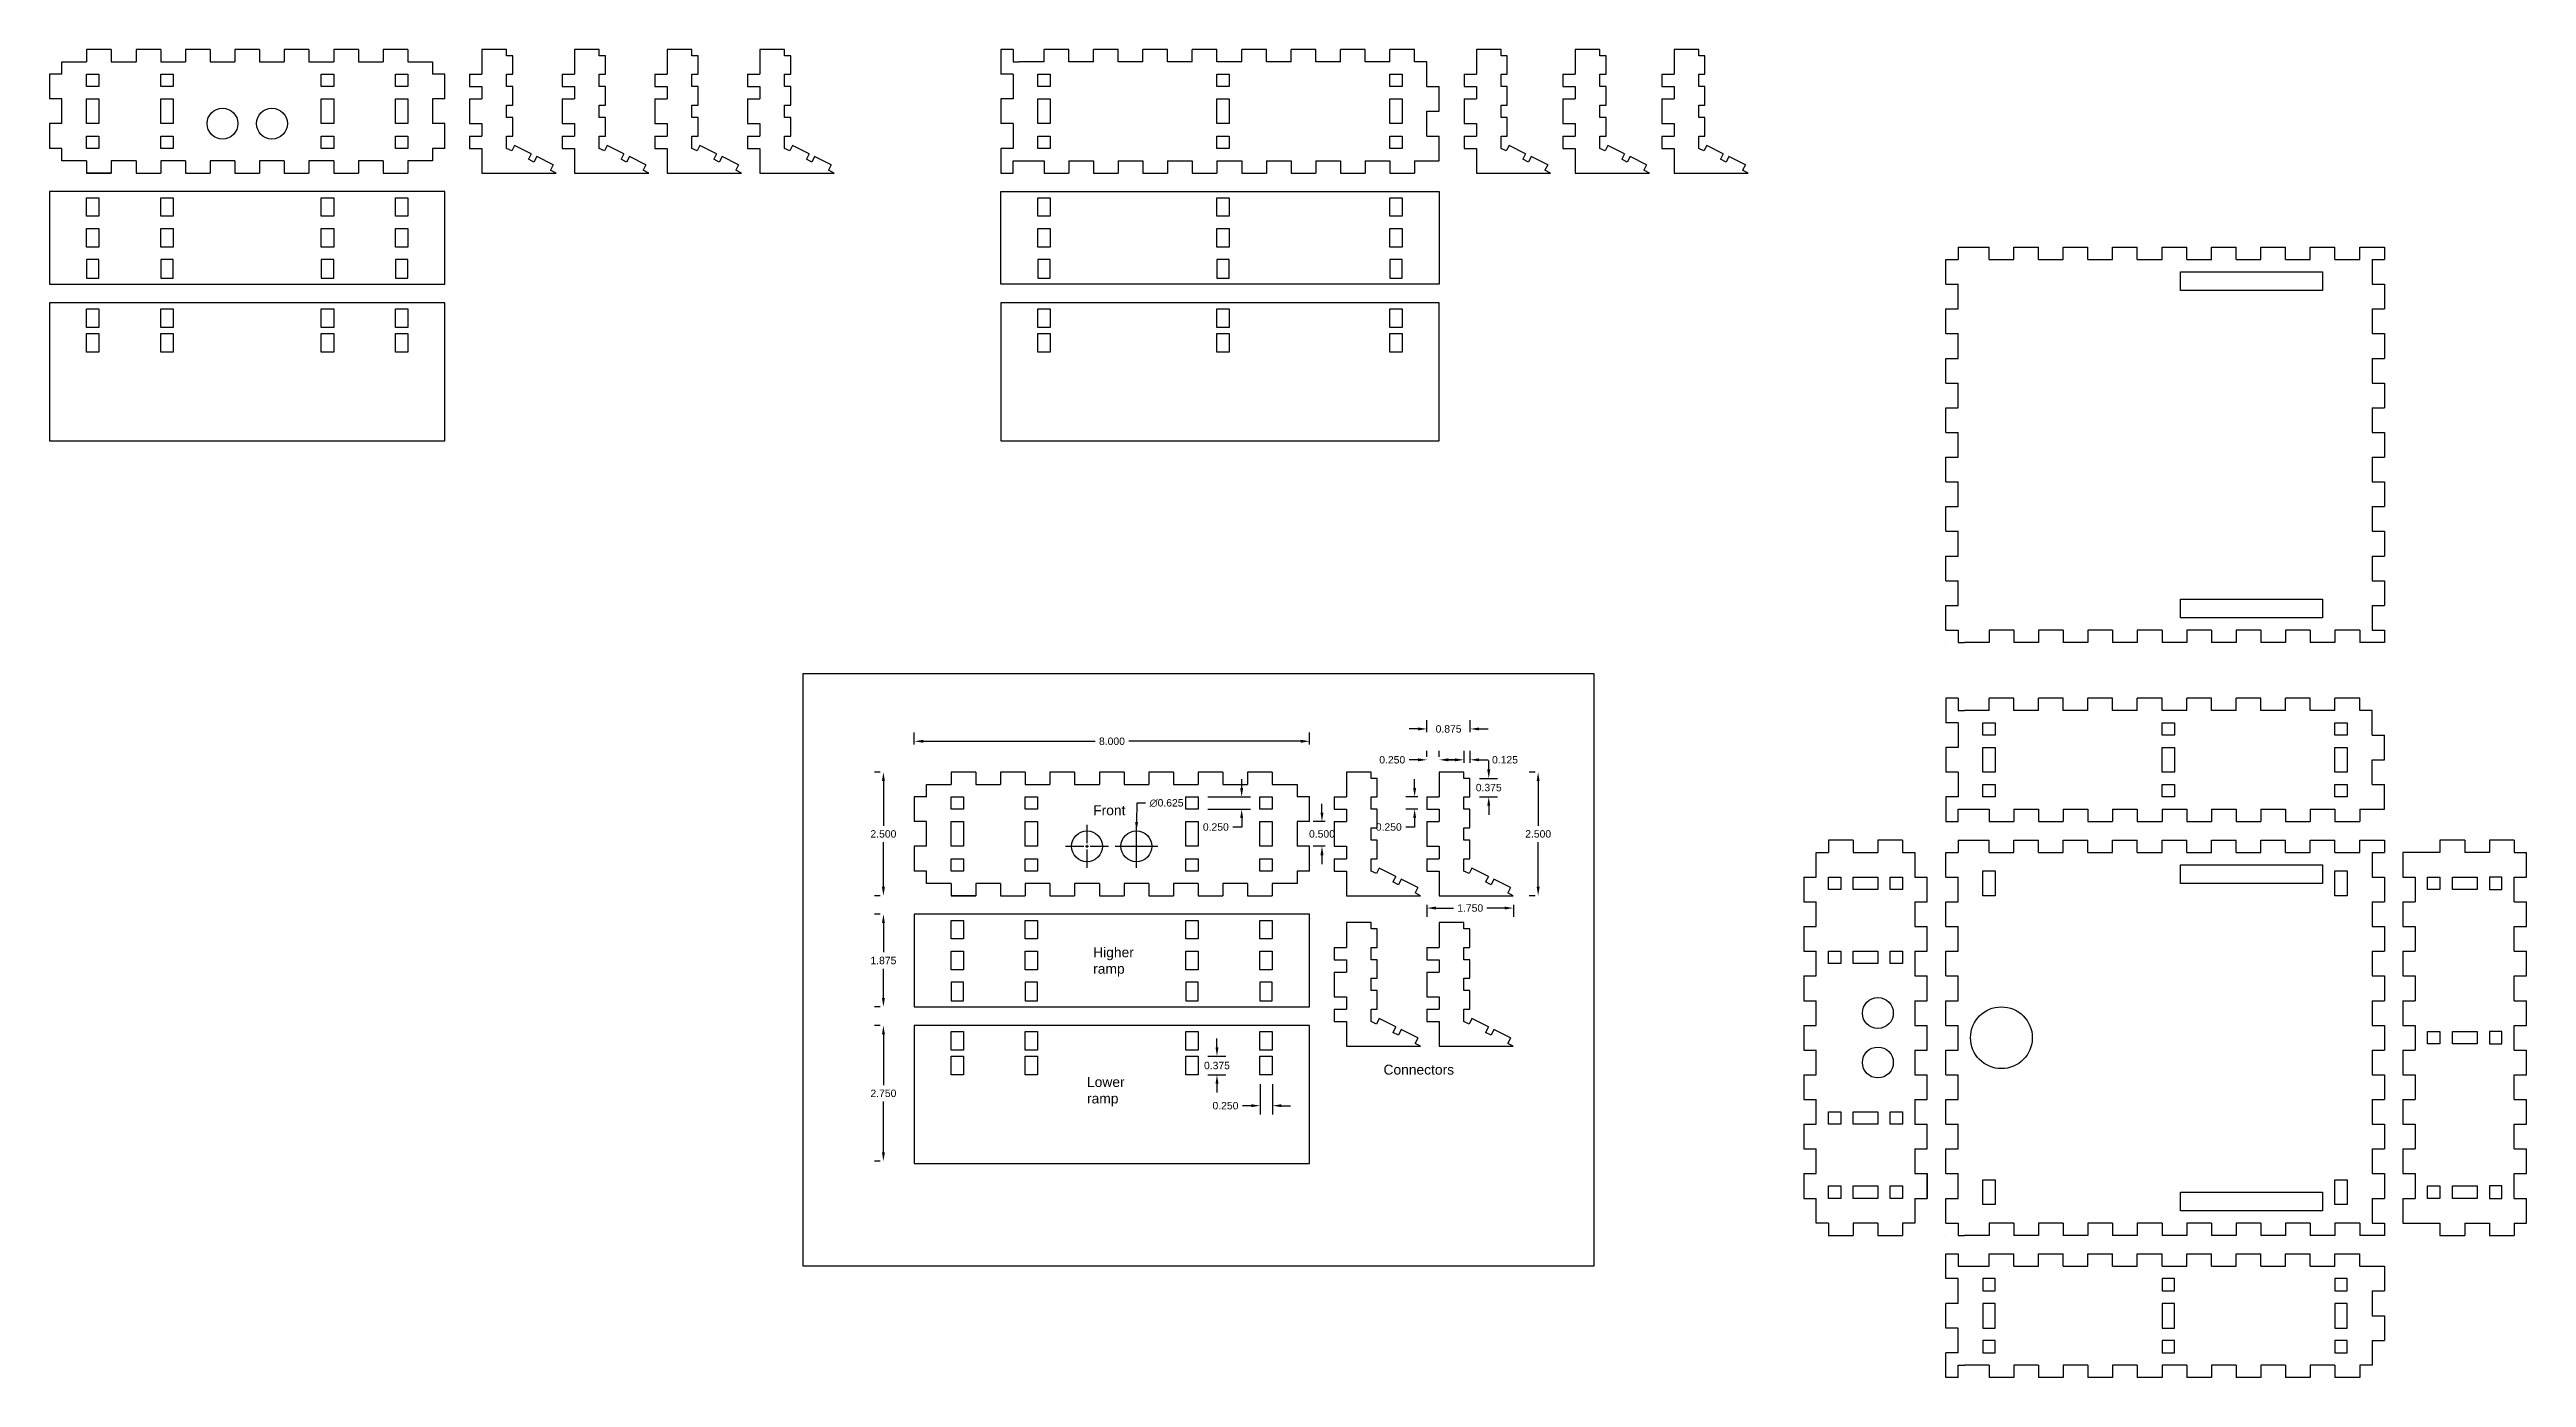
# Model space of a CAD drawing. Header units: inches. Extents: x -38 to 34.9, y -2.3 to 35.3.
# Drawn here: x -15.2 to 34.9, y -2.3 to 24.6 of the extents above; entities that cross this region are included whole.
import ezdxf

# ---------------------------------------------------------------- set-up
doc = ezdxf.new("R2010")
doc.units = ezdxf.units.IN
doc.header["$MEASUREMENT"] = 0
doc.linetypes.add('CENTER2', pattern=[1.125, 0.75, -0.125, 0.125, -0.125])
for name, color, linetype in [('Construction line', 3, 'Continuous'), ('Cut', 1, 'Continuous'), ('Labels', 6, 'Continuous')]:
    doc.layers.add(name, color=color, linetype=linetype)
doc.styles.get("Standard").update_dxf_attribs({"font": 'Arial.ttf'})
doc.dimstyles.get("Standard").update_dxf_attribs({"dimtxt": 0.15, "dimasz": 0.18, "dimexe": 0.18, "dimexo": 0.0625, "dimgap": 0.09, "dimtad": 0, "dimtih": 1, "dimtoh": 1, "dimdec": 3, "dimzin": 0, "dimdsep": 46, "dimtxsty": 'Standard', "dimcen": 0.09, "dimadec": 0, "dimazin": 0, "dimtfac": 1, "dimtdec": 3, "dimtofl": 0, "dimtmove": 0, "dimatfit": 3, "dimfxl": 1, "dimtolj": 1, "dimtzin": 0, "dimarcsym": 0})

msp = doc.modelspace()

# ---------------------------------------------------------------- texts
at = {"layer": 'Labels', "char_height": 0.2, "attachment_point": 1}
for s, width, insert in [('Front', 1, (5.8701, 9.3294)), ('Higher ramp', 0.75, (5.8701, 6.4544)), ('Connectors', 1.625, (11.7451, 4.0794)), ('Lower ramp', 1.125, (5.7451, 3.8294))]:
    msp.add_mtext_dynamic_manual_height_columns(s, width=width, gutter_width=1, heights=[0], dxfattribs=dict(at, insert=insert))

# ---------------------------------------------------------------- blocks, each defined once
blk = doc.blocks.new('*D79')
at = {"layer": 'Defpoints', "color": 0, "transparency": 16777216}
for p in [(1.625, 10), (1.625, 7.5), (1.625, 7.5)]:
    blk.add_point(p, dxfattribs=at)
at = {"layer": 'Labels', "color": 0, "lineweight": -2, "transparency": 16777216}
for p, q in [((1.562, 10), (1.445, 10)), ((1.625, 9.82), (1.625, 8.916)), ((1.625, 7.68), (1.625, 8.584)), ((1.562, 7.5), (1.445, 7.5))]:
    blk.add_line(p, q, dxfattribs=at)
at = {"layer": 'Labels', "color": 0, "transparency": 16777216}
for points in [[(1.595, 9.82), (1.655, 9.82), (1.625, 10)], [(1.595, 7.68), (1.655, 7.68), (1.625, 7.5)]]:
    blk.add_solid(points, dxfattribs=at)
at = {"layer": 'Labels', "color": 0, "transparency": 16777216, "insert": (1.625, 8.75), "char_height": 0.15, "attachment_point": 5}
blk.add_mtext('\\A1;2.500', dxfattribs=at)
blk = doc.blocks.new('*D80')
at = {"layer": 'Defpoints', "color": 0, "transparency": 16777216}
for p in [(1.625, 7.125), (1.625, 7.125), (1.625, 5.25)]:
    blk.add_point(p, dxfattribs=at)
at = {"layer": 'Labels', "color": 0, "lineweight": -2, "transparency": 16777216}
for p, q in [((1.562, 7.125), (1.445, 7.125)), ((1.625, 6.945), (1.625, 6.354)), ((1.625, 5.43), (1.625, 6.021)), ((1.562, 5.25), (1.445, 5.25))]:
    blk.add_line(p, q, dxfattribs=at)
at = {"layer": 'Labels', "color": 0, "transparency": 16777216}
for points in [[(1.595, 6.945), (1.655, 6.945), (1.625, 7.125)], [(1.595, 5.43), (1.655, 5.43), (1.625, 5.25)]]:
    blk.add_solid(points, dxfattribs=at)
at = {"layer": 'Labels', "color": 0, "transparency": 16777216, "insert": (1.625, 6.188), "char_height": 0.15, "attachment_point": 5}
blk.add_mtext('\\A1;1.875', dxfattribs=at)
blk = doc.blocks.new('*D81')
at = {"layer": 'Defpoints', "color": 0, "transparency": 16777216}
for p in [(1.625, 4.875), (1.625, 2.125), (1.625, 2.125)]:
    blk.add_point(p, dxfattribs=at)
at = {"layer": 'Labels', "color": 0, "lineweight": -2, "transparency": 16777216}
for p, q in [((1.562, 4.875), (1.445, 4.875)), ((1.625, 4.695), (1.625, 3.666)), ((1.625, 2.305), (1.625, 3.334)), ((1.562, 2.125), (1.445, 2.125))]:
    blk.add_line(p, q, dxfattribs=at)
at = {"layer": 'Labels', "color": 0, "transparency": 16777216}
for points in [[(1.595, 4.695), (1.655, 4.695), (1.625, 4.875)], [(1.595, 2.305), (1.655, 2.305), (1.625, 2.125)]]:
    blk.add_solid(points, dxfattribs=at)
at = {"layer": 'Labels', "color": 0, "transparency": 16777216, "insert": (1.625, 3.5), "char_height": 0.15, "attachment_point": 5}
blk.add_mtext('\\A1;2.750', dxfattribs=at)
blk = doc.blocks.new('*D82')
at = {"layer": 'Defpoints', "color": 0, "transparency": 16777216}
for p in [(10.25, 10.625), (2.25, 10.5), (10.25, 10.5)]:
    blk.add_point(p, dxfattribs=at)
at = {"layer": 'Labels', "color": 0, "lineweight": -2, "transparency": 16777216}
for p, q in [((2.25, 10.562), (2.25, 10.805)), ((2.43, 10.625), (5.907, 10.625)), ((10.07, 10.625), (6.593, 10.625)), ((10.25, 10.562), (10.25, 10.805))]:
    blk.add_line(p, q, dxfattribs=at)
at = {"layer": 'Labels', "color": 0, "transparency": 16777216}
for points in [[(2.43, 10.655), (2.43, 10.595), (2.25, 10.625)], [(10.07, 10.655), (10.07, 10.595), (10.25, 10.625)]]:
    blk.add_solid(points, dxfattribs=at)
at = {"layer": 'Labels', "color": 0, "transparency": 16777216, "insert": (6.25, 10.625), "char_height": 0.15, "attachment_point": 5}
blk.add_mtext('\\A1;8.000', dxfattribs=at)
blk = doc.blocks.new('*U83')
at = {"layer": 'Labels', "color": 0, "linetype": 'CENTER2', "transparency": 16777216}
for p, q in [((-0.4325, 0), (-0.0625, 0)), ((0, 0.0625), (0, 0.4325)), ((0.0625, 0), (0.4325, 0)), ((0, -0.4325), (0, -0.0625))]:
    blk.add_line(p, q, dxfattribs=at)
at = {"layer": 'Labels', "color": 0, "linetype": 'Continuous', "transparency": 16777216}
for p, q in [((-0.03125, 0), (0.03125, 0)), ((0, -0.03125), (0, 0.03125))]:
    blk.add_line(p, q, dxfattribs=at)
blk = doc.blocks.new('*U84')
at = {"layer": 'Labels', "color": 0, "linetype": 'CENTER2', "transparency": 16777216}
for p, q in [((-0.4325, 0), (-0.0625, 0)), ((0, 0.0625), (0, 0.4325)), ((0.0625, 0), (0.4325, 0)), ((0, -0.4325), (0, -0.0625))]:
    blk.add_line(p, q, dxfattribs=at)
at = {"layer": 'Labels', "color": 0, "linetype": 'Continuous', "transparency": 16777216}
for p, q in [((-0.03125, 0), (0.03125, 0)), ((0, -0.03125), (0, 0.03125))]:
    blk.add_line(p, q, dxfattribs=at)
blk = doc.blocks.new('*D85')
at = {"layer": 'Defpoints', "color": 0, "transparency": 16777216}
for p in [(6.747, 8.812), (6.743, 8.187)]:
    blk.add_point(p, dxfattribs=at)
at = {"layer": 'Labels', "color": 0, "lineweight": -2, "transparency": 16777216}
for p, q in [((6.75, 9.375), (6.748, 8.992)), ((6.93, 9.375), (6.75, 9.375)), ((6.745, 8.41), (6.745, 8.59)), ((6.655, 8.5), (6.835, 8.5))]:
    blk.add_line(p, q, dxfattribs=at)
at = {"layer": 'Labels', "color": 0, "transparency": 16777216}
blk.add_solid([(6.718, 8.992), (6.778, 8.992), (6.747, 8.812)], dxfattribs=at)
at = {"layer": 'Labels', "color": 0, "transparency": 16777216, "insert": (7.355, 9.375), "char_height": 0.15, "attachment_point": 5}
blk.add_mtext('\\A1;∅0.625', dxfattribs=at)
blk = doc.blocks.new('*D86')
at = {"layer": 'Defpoints', "color": 0, "transparency": 16777216}
for p in [(8.125, 4.25), (8.125, 3.875), (8.375, 3.875)]:
    blk.add_point(p, dxfattribs=at)
at = {"layer": 'Labels', "color": 0, "lineweight": -2, "transparency": 16777216}
for p, q in [((8.375, 4.43), (8.375, 4.61)), ((8.1875, 4.25), (8.555, 4.25)), ((8.1875, 3.875), (8.555, 3.875)), ((8.375, 3.695), (8.375, 3.515))]:
    blk.add_line(p, q, dxfattribs=at)
at = {"layer": 'Labels', "color": 0, "transparency": 16777216}
for points in [[(8.345, 4.43), (8.405, 4.43), (8.375, 4.25)], [(8.345, 3.695), (8.405, 3.695), (8.375, 3.875)]]:
    blk.add_solid(points, dxfattribs=at)
at = {"layer": 'Labels', "color": 0, "transparency": 16777216, "insert": (8.375, 4.0625), "char_height": 0.15, "attachment_point": 5}
blk.add_mtext('\\A1;0.375', dxfattribs=at)
blk = doc.blocks.new('*D87')
at = {"layer": 'Defpoints', "color": 0, "transparency": 16777216}
for p in [(8.125, 9.5), (8.125, 9.25), (8.875, 9.25)]:
    blk.add_point(p, dxfattribs=at)
at = {"layer": 'Labels', "color": 0, "lineweight": -2, "transparency": 16777216}
for p, q in [((8.875, 9.68), (8.875, 9.86)), ((8.188, 9.5), (9.055, 9.5)), ((8.188, 9.25), (9.055, 9.25)), ((8.875, 9.07), (8.875, 8.89)), ((8.875, 8.89), (8.695, 8.89))]:
    blk.add_line(p, q, dxfattribs=at)
at = {"layer": 'Labels', "color": 0, "transparency": 16777216}
for points in [[(8.845, 9.68), (8.905, 9.68), (8.875, 9.5)], [(8.845, 9.07), (8.905, 9.07), (8.875, 9.25)]]:
    blk.add_solid(points, dxfattribs=at)
at = {"layer": 'Labels', "color": 0, "transparency": 16777216, "insert": (8.352, 8.89), "char_height": 0.15, "attachment_point": 5}
blk.add_mtext('\\A1;0.250', dxfattribs=at)
blk = doc.blocks.new('*D88')
at = {"layer": 'Defpoints', "color": 0, "transparency": 16777216}
for p in [(13.375, 10.125), (13.5, 10.25), (13.5, 10.125)]:
    blk.add_point(p, dxfattribs=at)
at = {"layer": 'Labels', "color": 0, "lineweight": -2, "transparency": 16777216}
for p, q in [((13.195, 10.25), (13.015, 10.25)), ((13.375, 10.188), (13.375, 10.43)), ((13.5, 10.188), (13.5, 10.43)), ((13.68, 10.25), (13.86, 10.25))]:
    blk.add_line(p, q, dxfattribs=at)
at = {"layer": 'Labels', "color": 0, "transparency": 16777216}
for points in [[(13.195, 10.28), (13.195, 10.22), (13.375, 10.25)], [(13.68, 10.28), (13.68, 10.22), (13.5, 10.25)]]:
    blk.add_solid(points, dxfattribs=at)
at = {"layer": 'Labels', "color": 0, "transparency": 16777216, "insert": (14.204, 10.25), "char_height": 0.15, "attachment_point": 5}
blk.add_mtext('\\A1;0.125', dxfattribs=at)
blk = doc.blocks.new('*D89')
at = {"layer": 'Defpoints', "color": 0, "transparency": 16777216}
for p in [(14.875, 10), (14.875, 7.5), (14.875, 7.5)]:
    blk.add_point(p, dxfattribs=at)
at = {"layer": 'Labels', "color": 0, "lineweight": -2, "transparency": 16777216}
for p, q in [((14.812, 10), (14.695, 10)), ((14.875, 9.82), (14.875, 8.916)), ((14.875, 7.68), (14.875, 8.584)), ((14.812, 7.5), (14.695, 7.5))]:
    blk.add_line(p, q, dxfattribs=at)
at = {"layer": 'Labels', "color": 0, "transparency": 16777216}
for points in [[(14.845, 9.82), (14.905, 9.82), (14.875, 10)], [(14.845, 7.68), (14.905, 7.68), (14.875, 7.5)]]:
    blk.add_solid(points, dxfattribs=at)
at = {"layer": 'Labels', "color": 0, "transparency": 16777216, "insert": (14.875, 8.75), "char_height": 0.15, "attachment_point": 5}
blk.add_mtext('\\A1;2.500', dxfattribs=at)
blk = doc.blocks.new('*D90')
at = {"layer": 'Defpoints', "color": 0, "transparency": 16777216}
for p in [(12.625, 10.75), (13.5, 10.875), (13.5, 10.75)]:
    blk.add_point(p, dxfattribs=at)
at = {"layer": 'Labels', "color": 0, "lineweight": -2, "transparency": 16777216}
for p, q in [((12.625, 10.8125), (12.625, 11.055)), ((13.5, 10.8125), (13.5, 11.055)), ((12.445, 10.875), (12.265, 10.875)), ((13.68, 10.875), (13.86, 10.875))]:
    blk.add_line(p, q, dxfattribs=at)
at = {"layer": 'Labels', "color": 0, "transparency": 16777216}
for points in [[(12.445, 10.905), (12.445, 10.845), (12.625, 10.875)], [(13.68, 10.905), (13.68, 10.845), (13.5, 10.875)]]:
    blk.add_solid(points, dxfattribs=at)
at = {"layer": 'Labels', "color": 0, "transparency": 16777216, "insert": (13.0625, 10.875), "char_height": 0.15, "attachment_point": 5}
blk.add_mtext('\\A1;0.875', dxfattribs=at)
blk = doc.blocks.new('*D91')
at = {"layer": 'Defpoints', "color": 0, "transparency": 16777216}
for p in [(12.375, 9.25), (12.5, 9.5), (12.5, 9.25)]:
    blk.add_point(p, dxfattribs=at)
at = {"layer": 'Labels', "color": 0, "lineweight": -2, "transparency": 16777216}
for p, q in [((12.375, 9.68), (12.375, 9.86)), ((12.438, 9.5), (12.195, 9.5)), ((12.438, 9.25), (12.195, 9.25)), ((12.375, 9.07), (12.375, 8.89)), ((12.375, 8.89), (12.195, 8.89))]:
    blk.add_line(p, q, dxfattribs=at)
at = {"layer": 'Labels', "color": 0, "transparency": 16777216}
for points in [[(12.345, 9.68), (12.405, 9.68), (12.375, 9.5)], [(12.345, 9.07), (12.405, 9.07), (12.375, 9.25)]]:
    blk.add_solid(points, dxfattribs=at)
at = {"layer": 'Labels', "color": 0, "transparency": 16777216, "insert": (11.852, 8.89), "char_height": 0.15, "attachment_point": 5}
blk.add_mtext('\\A1;0.250', dxfattribs=at)
blk = doc.blocks.new('*D92')
at = {"layer": 'Defpoints', "color": 0, "transparency": 16777216}
for p in [(13.625, 9.875), (13.625, 9.5), (13.875, 9.5)]:
    blk.add_point(p, dxfattribs=at)
at = {"layer": 'Labels', "color": 0, "lineweight": -2, "transparency": 16777216}
for p, q in [((13.875, 10.055), (13.875, 10.235)), ((13.6875, 9.875), (14.055, 9.875)), ((13.6875, 9.5), (14.055, 9.5)), ((13.875, 9.32), (13.875, 9.14))]:
    blk.add_line(p, q, dxfattribs=at)
at = {"layer": 'Labels', "color": 0, "transparency": 16777216}
for points in [[(13.845, 10.055), (13.905, 10.055), (13.875, 9.875)], [(13.845, 9.32), (13.905, 9.32), (13.875, 9.5)]]:
    blk.add_solid(points, dxfattribs=at)
at = {"layer": 'Labels', "color": 0, "transparency": 16777216, "insert": (13.875, 9.6875), "char_height": 0.15, "attachment_point": 5}
blk.add_mtext('\\A1;0.375', dxfattribs=at)
blk = doc.blocks.new('*D93')
at = {"layer": 'Defpoints', "color": 0, "transparency": 16777216}
for p in [(12.625, 7.375), (14.375, 7.375), (14.375, 7.25)]:
    blk.add_point(p, dxfattribs=at)
at = {"layer": 'Labels', "color": 0, "lineweight": -2, "transparency": 16777216}
for p, q in [((12.625, 7.312), (12.625, 7.07)), ((12.805, 7.25), (13.164, 7.25)), ((14.195, 7.25), (13.836, 7.25)), ((14.375, 7.312), (14.375, 7.07))]:
    blk.add_line(p, q, dxfattribs=at)
at = {"layer": 'Labels', "color": 0, "transparency": 16777216}
for points in [[(12.805, 7.28), (12.805, 7.22), (12.625, 7.25)], [(14.195, 7.28), (14.195, 7.22), (14.375, 7.25)]]:
    blk.add_solid(points, dxfattribs=at)
at = {"layer": 'Labels', "color": 0, "transparency": 16777216, "insert": (13.5, 7.25), "char_height": 0.15, "attachment_point": 5}
blk.add_mtext('\\A1;1.750', dxfattribs=at)
blk = doc.blocks.new('*D94')
at = {"layer": 'Defpoints', "color": 0, "transparency": 16777216}
for p in [(12.625, 10.25), (12.625, 10.25), (12.875, 10.25)]:
    blk.add_point(p, dxfattribs=at)
at = {"layer": 'Labels', "color": 0, "lineweight": -2, "transparency": 16777216}
for p, q in [((12.445, 10.25), (12.265, 10.25)), ((12.625, 10.312), (12.625, 10.43)), ((12.875, 10.312), (12.875, 10.43)), ((13.055, 10.25), (13.235, 10.25))]:
    blk.add_line(p, q, dxfattribs=at)
at = {"layer": 'Labels', "color": 0, "transparency": 16777216}
for points in [[(12.445, 10.28), (12.445, 10.22), (12.625, 10.25)], [(13.055, 10.28), (13.055, 10.22), (12.875, 10.25)]]:
    blk.add_solid(points, dxfattribs=at)
at = {"layer": 'Labels', "color": 0, "transparency": 16777216, "insert": (11.922, 10.25), "char_height": 0.15, "attachment_point": 5}
blk.add_mtext('\\A1;0.250', dxfattribs=at)
blk = doc.blocks.new('*D95')
at = {"layer": 'Defpoints', "color": 0, "transparency": 16777216}
for p in [(10.625, 9), (10.5, 8.5), (10.625, 8.5)]:
    blk.add_point(p, dxfattribs=at)
at = {"layer": 'Labels', "color": 0, "lineweight": -2, "transparency": 16777216}
for p, q in [((10.5, 9.18), (10.5, 9.36)), ((10.5625, 9), (10.32, 9)), ((10.5625, 8.5), (10.32, 8.5)), ((10.5, 8.32), (10.5, 8.14))]:
    blk.add_line(p, q, dxfattribs=at)
at = {"layer": 'Labels', "color": 0, "transparency": 16777216}
for points in [[(10.47, 9.18), (10.53, 9.18), (10.5, 9)], [(10.47, 8.32), (10.53, 8.32), (10.5, 8.5)]]:
    blk.add_solid(points, dxfattribs=at)
at = {"layer": 'Labels', "color": 0, "transparency": 16777216, "insert": (10.5, 8.75), "char_height": 0.15, "attachment_point": 5}
blk.add_mtext('\\A1;0.500', dxfattribs=at)
blk = doc.blocks.new('*D96')
at = {"layer": 'Defpoints', "color": 0, "transparency": 16777216}
for p in [(9.25, 3.75), (9.5, 3.75), (9.25, 3.25)]:
    blk.add_point(p, dxfattribs=at)
at = {"layer": 'Labels', "color": 0, "lineweight": -2, "transparency": 16777216}
for p, q in [((9.25, 3.688), (9.25, 3.07)), ((9.5, 3.688), (9.5, 3.07)), ((9.07, 3.25), (8.89, 3.25)), ((9.68, 3.25), (9.86, 3.25))]:
    blk.add_line(p, q, dxfattribs=at)
at = {"layer": 'Labels', "color": 0, "transparency": 16777216}
for points in [[(9.07, 3.28), (9.07, 3.22), (9.25, 3.25)], [(9.68, 3.28), (9.68, 3.22), (9.5, 3.25)]]:
    blk.add_solid(points, dxfattribs=at)
at = {"layer": 'Labels', "color": 0, "transparency": 16777216, "insert": (8.547, 3.25), "char_height": 0.15, "attachment_point": 5}
blk.add_mtext('\\A1;0.250', dxfattribs=at)

# ---------------------------------------------------------------- dimensions: what is measured, and where the dimension line sits
at = {"layer": 'Labels'}
for base, p1, p2, picture, middle in [((13.5, 10.875), (12.625, 10.75), (13.5, 10.75), '*D90', (13.0625, 10.875)), ((10.25, 10.625), (2.25, 10.5), (10.25, 10.5), '*D82', (6.25, 10.625)), ((12.625, 10.25), (12.875, 10.25), (12.625, 10.25), '*D94', (11.9223, 10.25)), ((13.5, 10.25), (13.375, 10.125), (13.5, 10.125), '*D88', (14.2038, 10.25)), ((14.375, 7.25), (12.625, 7.375), (14.375, 7.375), '*D93', (13.5, 7.25)), ((9.25, 3.25), (9.5, 3.75), (9.25, 3.75), '*D96', (8.5473, 3.25))]:
    dim = msp.add_linear_dim(base=base, p1=p1, p2=p2, dimstyle='Standard', dxfattribs=at)
    dim.commit()
    dim.dimension.update_dxf_attribs({"geometry": picture, "text_midpoint": middle})
for base, p1, p2, picture, middle in [((13.875, 9.5), (13.625, 9.875), (13.625, 9.5), '*D92', (13.875, 9.6875)), ((1.625, 7.5), (1.625, 10), (1.625, 7.5), '*D79', (1.625, 8.75)), ((8.875, 9.25), (8.125, 9.5), (8.125, 9.25), '*D87', (8.3523, 8.89)), ((12.375, 9.25), (12.5, 9.5), (12.5, 9.25), '*D91', (11.8523, 8.89)), ((14.875, 7.5), (14.875, 10), (14.875, 7.5), '*D89', (14.875, 8.75)), ((10.5, 8.5), (10.625, 9), (10.625, 8.5), '*D95', (10.5, 8.75)), ((1.625, 7.125), (1.625, 5.25), (1.625, 7.125), '*D80', (1.625, 6.1875)), ((1.625, 2.125), (1.625, 4.875), (1.625, 2.125), '*D81', (1.625, 3.5)), ((8.375, 3.875), (8.125, 4.25), (8.125, 3.875), '*D86', (8.375, 4.0625))]:
    dim = msp.add_linear_dim(base=base, p1=p1, p2=p2, angle=90, dimstyle='Standard', dxfattribs=at)
    dim.commit()
    dim.dimension.update_dxf_attribs({"geometry": picture, "text_midpoint": middle})
dim = msp.add_diameter_dim_2p(p1=(6.7433, 8.187), p2=(6.7468, 8.812), dimstyle='Standard', dxfattribs=at)
dim.commit()
dim.dimension.update_dxf_attribs({"geometry": '*D85', "text_midpoint": (7.3546, 9.375), "dimtype": 163})

# ---------------------------------------------------------------- linework, layer by layer
at = {"layer": 'Construction line'}
for p, q in [((0, 0), (0, 12)), ((0, 12), (16, 12)), ((16, 12), (16, 0)), ((16, 0), (0, 0)), ((0, 0), (0, 0))]:
    msp.add_line(p, q, dxfattribs=at)
at = {"layer": 'Cut'}
for p, q in [((-14.5, 24.625), (-14.5, 24.375)), ((-14, 24.625), (-14.5, 24.625)), ((-14, 24.625), (-14, 24.375)), ((-13.5, 24.625), (-13.5, 24.375)), ((-13, 24.625), (-13.5, 24.625)), ((-13, 24.625), (-13, 24.375)), ((-12.5, 24.625), (-12.5, 24.375)), ((-12, 24.625), (-12.5, 24.625)), ((-12, 24.625), (-12, 24.375)), ((-11.5, 24.625), (-11.5, 24.375)), ((-11, 24.625), (-11.5, 24.625)), ((-11, 24.625), (-11, 24.375)), ((-10.5, 24.625), (-10.5, 24.375)), ((-10, 24.625), (-10.5, 24.625)), ((-10, 24.625), (-10, 24.375)), ((-9.5, 24.625), (-9.5, 24.375)), ((-9, 24.625), (-9.5, 24.625)), ((-9, 24.625), (-9, 24.375)), ((-8, 24.625), (-8.5, 24.625)), ((-8.5, 24.625), (-8.5, 24.375)), ((-8, 24.625), (-8, 24.375)), ((-6.5, 24.625), (-6.5, 24.125)), ((-6, 24.625), (-6.5, 24.625)), ((-6, 24.5), (-6, 24.625)), ((-4.625, 24.625), (-4.625, 24.125)), ((-4.125, 24.625), (-4.625, 24.625)), ((-4.125, 24.5), (-4.125, 24.625)), ((-2.75, 24.625), (-2.75, 24.125)), ((-2.25, 24.625), (-2.75, 24.625)), ((-2.25, 24.5), (-2.25, 24.625)), ((-0.875, 24.625), (-0.875, 24.125)), ((-0.375, 24.625), (-0.875, 24.625)), ((-0.375, 24.5), (-0.375, 24.625)), ((4.25, 24.625), (4, 24.625)), ((4, 24.625), (4, 24.125)), ((4.25, 24.625), (4.25, 24.375)), ((5.375, 24.625), (4.875, 24.625)), ((4.875, 24.375), (4.875, 24.625)), ((5.375, 24.375), (5.375, 24.625)), ((6.375, 24.625), (5.875, 24.625)), ((5.875, 24.375), (5.875, 24.625)), ((6.375, 24.375), (6.375, 24.625)), ((7.375, 24.625), (6.875, 24.625)), ((6.875, 24.375), (6.875, 24.625)), ((7.375, 24.375), (7.375, 24.625)), ((8.375, 24.625), (7.875, 24.625)), ((7.875, 24.375), (7.875, 24.625)), ((8.375, 24.375), (8.375, 24.625)), ((9.375, 24.625), (8.875, 24.625)), ((8.875, 24.375), (8.875, 24.625)), ((9.375, 24.375), (9.375, 24.625)), ((10.375, 24.625), (9.875, 24.625)), ((9.875, 24.375), (9.875, 24.625)), ((10.375, 24.375), (10.375, 24.625)), ((11.375, 24.625), (10.875, 24.625)), ((10.875, 24.375), (10.875, 24.625)), ((11.375, 24.375), (11.375, 24.625)), ((12.375, 24.625), (11.875, 24.625)), ((11.875, 24.375), (11.875, 24.625)), ((12.375, 24.375), (12.375, 24.625)), ((13.625, 24.625), (13.625, 24.125)), ((14.125, 24.625), (13.625, 24.625)), ((14.125, 24.5), (14.125, 24.625)), ((15.625, 24.625), (15.625, 24.125)), ((16.125, 24.625), (15.625, 24.625)), ((16.125, 24.5), (16.125, 24.625)), ((17.625, 24.625), (17.625, 24.125)), ((18.125, 24.625), (17.625, 24.625)), ((18.125, 24.5), (18.125, 24.625)), ((-15.25, 24.125), (-15.25, 23.625)), ((-15, 24.125), (-15.25, 24.125)), ((-15, 24.375), (-14.5, 24.375)), ((-15, 24.125), (-15, 24.375)), ((-14.5, 24.125), (-14.25, 24.125)), ((-14.5, 23.875), (-14.5, 24.125)), ((-14.25, 24.125), (-14.25, 23.875)), ((-14, 24.375), (-13.5, 24.375)), ((-13, 24.375), (-12.5, 24.375)), ((-13, 24.125), (-12.75, 24.125)), ((-13, 23.875), (-13, 24.125)), ((-12.75, 24.125), (-12.75, 23.875)), ((-12, 24.375), (-11.5, 24.375)), ((-11, 24.375), (-10.5, 24.375)), ((-10, 24.375), (-9.5, 24.375)), ((-9.75, 24.125), (-9.5, 24.125)), ((-9.75, 23.875), (-9.75, 24.125)), ((-9.5, 24.125), (-9.5, 23.875)), ((-9, 24.375), (-8.5, 24.375)), ((-8.25, 24.125), (-8, 24.125)), ((-8.25, 23.875), (-8.25, 24.125)), ((-8, 24.375), (-7.5, 24.375)), ((-8, 24.125), (-8, 23.875)), ((-7.5, 24.375), (-7.5, 24.125)), ((-7.25, 24.125), (-7.5, 24.125)), ((-7.25, 23.625), (-7.25, 24.125)), ((-6.75, 24.125), (-6.75, 23.875)), ((-6.75, 24.125), (-6.5, 24.125)), ((-5.875, 24.5), (-6, 24.5)), ((-6, 23.875), (-6, 24.125)), ((-6, 24.125), (-5.875, 24.125)), ((-5.875, 24.125), (-5.875, 24.5)), ((-4.875, 24.125), (-4.875, 23.875)), ((-4.875, 24.125), (-4.625, 24.125)), ((-4, 24.5), (-4.125, 24.5)), ((-4.125, 23.875), (-4.125, 24.125)), ((-4.125, 24.125), (-4, 24.125)), ((-4, 24.125), (-4, 24.5)), ((-3, 24.125), (-3, 23.875)), ((-3, 24.125), (-2.75, 24.125)), ((-2.125, 24.5), (-2.25, 24.5)), ((-2.25, 23.875), (-2.25, 24.125)), ((-2.25, 24.125), (-2.125, 24.125)), ((-2.125, 24.125), (-2.125, 24.5)), ((-1.125, 24.125), (-1.125, 23.875)), ((-1.125, 24.125), (-0.875, 24.125)), ((-0.25, 24.5), (-0.375, 24.5)), ((-0.375, 23.875), (-0.375, 24.125)), ((-0.375, 24.125), (-0.25, 24.125)), ((-0.25, 24.125), (-0.25, 24.5)), ((4.25, 24.125), (4, 24.125)), ((4.25, 24.375), (4.25, 24.375)), ((4.25, 24.375), (4.375, 24.375)), ((4.25, 24.125), (4.25, 23.625)), ((4.875, 24.375), (4.375, 24.375)), ((4.75, 24.125), (5, 24.125)), ((4.75, 23.875), (4.75, 24.125)), ((5, 24.125), (5, 23.875)), ((5.875, 24.375), (5.375, 24.375)), ((6.875, 24.375), (6.375, 24.375)), ((7.875, 24.375), (7.375, 24.375)), ((8.875, 24.375), (8.375, 24.375)), ((8.375, 24.125), (8.625, 24.125)), ((8.375, 23.875), (8.375, 24.125)), ((8.625, 24.125), (8.625, 23.875)), ((9.875, 24.375), (9.375, 24.375)), ((10.875, 24.375), (10.375, 24.375)), ((11.875, 24.375), (11.375, 24.375)), ((11.875, 24.125), (12.125, 24.125)), ((11.875, 23.875), (11.875, 24.125)), ((12.125, 24.125), (12.125, 23.875)), ((12.625, 24.375), (12.375, 24.375)), ((12.625, 23.875), (12.625, 24.375)), ((13.375, 24.125), (13.375, 23.875)), ((13.375, 24.125), (13.625, 24.125)), ((14.25, 24.5), (14.125, 24.5)), ((14.125, 23.875), (14.125, 24.125)), ((14.125, 24.125), (14.25, 24.125)), ((14.25, 24.125), (14.25, 24.5)), ((15.375, 24.125), (15.375, 23.875)), ((15.375, 24.125), (15.625, 24.125)), ((16.25, 24.5), (16.125, 24.5)), ((16.125, 23.875), (16.125, 24.125)), ((16.125, 24.125), (16.25, 24.125)), ((16.25, 24.125), (16.25, 24.5)), ((17.375, 24.125), (17.375, 23.875)), ((17.375, 24.125), (17.625, 24.125)), ((18.25, 24.5), (18.125, 24.5)), ((18.125, 23.875), (18.125, 24.125)), ((18.125, 24.125), (18.25, 24.125)), ((18.25, 24.125), (18.25, 24.5)), ((-15, 23.625), (-15.25, 23.625)), ((-15, 23.125), (-15, 23.625)), ((-14.25, 23.875), (-14.5, 23.875)), ((-14.5, 23.625), (-14.25, 23.625)), ((-14.5, 23.125), (-14.5, 23.625)), ((-14.25, 23.625), (-14.25, 23.125)), ((-12.75, 23.875), (-13, 23.875)), ((-13, 23.625), (-12.75, 23.625)), ((-13, 23.125), (-13, 23.625)), ((-12.75, 23.625), (-12.75, 23.125)), ((-9.5, 23.875), (-9.75, 23.875)), ((-9.75, 23.625), (-9.5, 23.625)), ((-9.75, 23.125), (-9.75, 23.625)), ((-9.5, 23.625), (-9.5, 23.125)), ((-8, 23.875), (-8.25, 23.875)), ((-8.25, 23.625), (-8, 23.625)), ((-8.25, 23.125), (-8.25, 23.625)), ((-8, 23.625), (-8, 23.125)), ((-7.25, 23.625), (-7.5, 23.625)), ((-7.5, 23.625), (-7.5, 23.125)), ((-6.75, 23.875), (-6.5, 23.875)), ((-6.75, 23.625), (-6.75, 23.125)), ((-6.75, 23.625), (-6.5, 23.625)), ((-6.5, 23.875), (-6.5, 23.625)), ((-5.875, 23.875), (-6, 23.875)), ((-5.875, 23.5), (-5.875, 23.875)), ((-4.875, 23.875), (-4.625, 23.875)), ((-4.875, 23.625), (-4.875, 23.125)), ((-4.875, 23.625), (-4.625, 23.625)), ((-4.625, 23.875), (-4.625, 23.625)), ((-4, 23.875), (-4.125, 23.875)), ((-4, 23.5), (-4, 23.875)), ((-3, 23.875), (-2.75, 23.875)), ((-3, 23.625), (-3, 23.125)), ((-3, 23.625), (-2.75, 23.625)), ((-2.75, 23.875), (-2.75, 23.625)), ((-2.125, 23.875), (-2.25, 23.875)), ((-2.125, 23.5), (-2.125, 23.875)), ((-1.125, 23.875), (-0.875, 23.875)), ((-1.125, 23.625), (-1.125, 23.125)), ((-1.125, 23.625), (-0.875, 23.625)), ((-0.875, 23.875), (-0.875, 23.625)), ((-0.25, 23.875), (-0.375, 23.875)), ((-0.25, 23.5), (-0.25, 23.875)), ((4, 23.625), (4, 23.125)), ((4.25, 23.625), (4, 23.625)), ((5, 23.875), (4.75, 23.875)), ((4.75, 23.625), (5, 23.625)), ((4.75, 23.125), (4.75, 23.625)), ((5, 23.625), (5, 23.125)), ((8.625, 23.875), (8.375, 23.875)), ((8.375, 23.625), (8.625, 23.625)), ((8.375, 23.125), (8.375, 23.625)), ((8.625, 23.625), (8.625, 23.125)), ((12.125, 23.875), (11.875, 23.875)), ((11.875, 23.625), (12.125, 23.625)), ((11.875, 23.125), (11.875, 23.625)), ((12.125, 23.625), (12.125, 23.125)), ((12.625, 23.875), (12.875, 23.875)), ((12.875, 23.375), (12.875, 23.875)), ((13.375, 23.875), (13.625, 23.875)), ((13.375, 23.625), (13.625, 23.625)), ((13.375, 23.625), (13.375, 23.125)), ((13.625, 23.875), (13.625, 23.625)), ((14.25, 23.875), (14.125, 23.875)), ((14.25, 23.5), (14.25, 23.875)), ((15.375, 23.875), (15.625, 23.875)), ((15.375, 23.625), (15.375, 23.125)), ((15.375, 23.625), (15.625, 23.625)), ((15.625, 23.875), (15.625, 23.625)), ((16.25, 23.875), (16.125, 23.875)), ((16.25, 23.5), (16.25, 23.875)), ((17.375, 23.875), (17.625, 23.875)), ((17.375, 23.625), (17.375, 23.125)), ((17.375, 23.625), (17.625, 23.625)), ((17.625, 23.875), (17.625, 23.625)), ((18.25, 23.875), (18.125, 23.875)), ((18.25, 23.5), (18.25, 23.875)), ((-15, 23.125), (-15.25, 23.125)), ((-15.25, 23.125), (-15.25, 22.625)), ((-14.25, 23.125), (-14.5, 23.125)), ((-12.75, 23.125), (-13, 23.125)), ((-9.5, 23.125), (-9.75, 23.125)), ((-8, 23.125), (-8.25, 23.125)), ((-7.25, 23.125), (-7.5, 23.125)), ((-7.25, 22.625), (-7.25, 23.125)), ((-6.75, 23.125), (-6.5, 23.125)), ((-6.5, 23.125), (-6.5, 22.875)), ((-6, 23.25), (-6, 23.5)), ((-6, 23.5), (-5.875, 23.5)), ((-5.875, 23.25), (-6, 23.25)), ((-5.875, 22.875), (-5.875, 23.25)), ((-4.875, 23.125), (-4.625, 23.125)), ((-4.625, 23.125), (-4.625, 22.875)), ((-4.125, 23.25), (-4.125, 23.5)), ((-4.125, 23.5), (-4, 23.5)), ((-4, 23.25), (-4.125, 23.25)), ((-4, 22.875), (-4, 23.25)), ((-3, 23.125), (-2.75, 23.125)), ((-2.75, 23.125), (-2.75, 22.875)), ((-2.25, 23.25), (-2.25, 23.5)), ((-2.25, 23.5), (-2.125, 23.5)), ((-2.125, 23.25), (-2.25, 23.25)), ((-2.125, 22.875), (-2.125, 23.25)), ((-1.125, 23.125), (-0.875, 23.125)), ((-0.875, 23.125), (-0.875, 22.875)), ((-0.375, 23.25), (-0.375, 23.5)), ((-0.375, 23.5), (-0.25, 23.5)), ((-0.25, 23.25), (-0.375, 23.25)), ((-0.25, 22.875), (-0.25, 23.25)), ((4.25, 23.125), (4, 23.125)), ((4.25, 23.125), (4.25, 22.625)), ((5, 23.125), (4.75, 23.125)), ((8.625, 23.125), (8.375, 23.125)), ((12.125, 23.125), (11.875, 23.125)), ((12.625, 22.875), (12.625, 23.375)), ((12.625, 23.375), (12.875, 23.375)), ((13.375, 23.125), (13.625, 23.125)), ((13.625, 23.125), (13.625, 22.875)), ((14.125, 23.25), (14.125, 23.5)), ((14.125, 23.5), (14.25, 23.5)), ((14.25, 23.25), (14.125, 23.25)), ((14.25, 22.875), (14.25, 23.25)), ((15.375, 23.125), (15.625, 23.125)), ((15.625, 23.125), (15.625, 22.875)), ((16.125, 23.25), (16.125, 23.5)), ((16.125, 23.5), (16.25, 23.5)), ((16.25, 23.25), (16.125, 23.25)), ((16.25, 22.875), (16.25, 23.25)), ((17.375, 23.125), (17.625, 23.125)), ((17.625, 23.125), (17.625, 22.875)), ((18.125, 23.25), (18.125, 23.5)), ((18.125, 23.5), (18.25, 23.5)), ((18.25, 23.25), (18.125, 23.25)), ((18.25, 22.875), (18.25, 23.25)), ((-15, 22.625), (-15.25, 22.625)), ((-15, 22.375), (-15, 22.625)), ((-14.5, 22.875), (-14.25, 22.875)), ((-14.5, 22.625), (-14.5, 22.875)), ((-14.25, 22.625), (-14.5, 22.625)), ((-14.25, 22.875), (-14.25, 22.625)), ((-13, 22.875), (-12.75, 22.875)), ((-13, 22.625), (-13, 22.875)), ((-12.75, 22.625), (-13, 22.625)), ((-12.75, 22.875), (-12.75, 22.625)), ((-9.75, 22.875), (-9.5, 22.875)), ((-9.75, 22.625), (-9.75, 22.875)), ((-9.5, 22.625), (-9.75, 22.625)), ((-9.5, 22.875), (-9.5, 22.625)), ((-8.25, 22.875), (-8, 22.875)), ((-8.25, 22.625), (-8.25, 22.875)), ((-8, 22.625), (-8.25, 22.625)), ((-8, 22.875), (-8, 22.625)), ((-7.25, 22.625), (-7.5, 22.625)), ((-7.5, 22.625), (-7.5, 22.375)), ((-6.75, 22.875), (-6.75, 22.625)), ((-6.75, 22.875), (-6.5, 22.875)), ((-6.75, 22.625), (-6.5, 22.625)), ((-6.5, 22.625), (-6.5, 22.125)), ((-6, 22.625), (-6, 22.875)), ((-6, 22.875), (-5.875, 22.875)), ((-5.8944, 22.5722), (-6, 22.625)), ((-5.8385, 22.684), (-5.8944, 22.5722)), ((-5.5031, 22.5163), (-5.8385, 22.684)), ((-4.875, 22.875), (-4.875, 22.625)), ((-4.875, 22.875), (-4.625, 22.875)), ((-4.875, 22.625), (-4.625, 22.625)), ((-4.625, 22.625), (-4.625, 22.125)), ((-4.125, 22.625), (-4.125, 22.875)), ((-4.125, 22.875), (-4, 22.875)), ((-4.0194, 22.5722), (-4.125, 22.625)), ((-3.9635, 22.684), (-4.0194, 22.5722)), ((-3.6281, 22.5163), (-3.9635, 22.684)), ((-3, 22.875), (-3, 22.625)), ((-3, 22.875), (-2.75, 22.875)), ((-3, 22.625), (-2.75, 22.625)), ((-2.75, 22.625), (-2.75, 22.125)), ((-2.25, 22.625), (-2.25, 22.875)), ((-2.25, 22.875), (-2.125, 22.875)), ((-2.1444, 22.5722), (-2.25, 22.625)), ((-2.0885, 22.684), (-2.1444, 22.5722)), ((-1.7531, 22.5163), (-2.0885, 22.684)), ((-1.125, 22.875), (-1.125, 22.625)), ((-1.125, 22.875), (-0.875, 22.875)), ((-1.125, 22.625), (-0.875, 22.625)), ((-0.875, 22.625), (-0.875, 22.125)), ((-0.375, 22.625), (-0.375, 22.875)), ((-0.375, 22.875), (-0.25, 22.875)), ((-0.2694, 22.5722), (-0.375, 22.625)), ((-0.2135, 22.684), (-0.2694, 22.5722)), ((0.1219, 22.5163), (-0.2135, 22.684)), ((4, 22.625), (4, 22.125)), ((4.25, 22.625), (4, 22.625)), ((4.75, 22.875), (5, 22.875)), ((4.75, 22.625), (4.75, 22.875)), ((5, 22.625), (4.75, 22.625)), ((5, 22.875), (5, 22.625)), ((8.375, 22.875), (8.625, 22.875)), ((8.375, 22.625), (8.375, 22.875)), ((8.625, 22.625), (8.375, 22.625)), ((8.625, 22.875), (8.625, 22.625)), ((11.875, 22.875), (12.125, 22.875)), ((11.875, 22.625), (11.875, 22.875)), ((12.125, 22.625), (11.875, 22.625)), ((12.125, 22.875), (12.125, 22.625)), ((12.625, 22.875), (12.875, 22.875)), ((12.875, 22.375), (12.875, 22.875)), ((13.375, 22.875), (13.625, 22.875)), ((13.375, 22.875), (13.375, 22.625)), ((13.375, 22.625), (13.625, 22.625)), ((13.625, 22.625), (13.625, 22.125)), ((14.125, 22.625), (14.125, 22.875)), ((14.125, 22.875), (14.25, 22.875)), ((14.2306, 22.5722), (14.125, 22.625)), ((14.2865, 22.684), (14.2306, 22.5722)), ((14.6219, 22.5163), (14.2865, 22.684)), ((15.375, 22.875), (15.375, 22.625)), ((15.375, 22.875), (15.625, 22.875)), ((15.375, 22.625), (15.625, 22.625)), ((15.625, 22.625), (15.625, 22.125)), ((16.125, 22.625), (16.125, 22.875)), ((16.125, 22.875), (16.25, 22.875)), ((16.2306, 22.5722), (16.125, 22.625)), ((16.2865, 22.684), (16.2306, 22.5722)), ((16.6219, 22.5163), (16.2865, 22.684)), ((17.375, 22.875), (17.375, 22.625)), ((17.375, 22.875), (17.625, 22.875)), ((17.375, 22.625), (17.625, 22.625)), ((17.625, 22.625), (17.625, 22.125)), ((18.125, 22.625), (18.125, 22.875)), ((18.125, 22.875), (18.25, 22.875)), ((18.2306, 22.5722), (18.125, 22.625)), ((18.2865, 22.684), (18.2306, 22.5722)), ((18.6219, 22.5163), (18.2865, 22.684)), ((-14.5, 22.375), (-15, 22.375)), ((-14.5, 22.375), (-14.5, 22.125)), ((-14, 22.125), (-14.5, 22.125)), ((-14.5, 22.125), (-14, 22.125)), ((-14, 22.375), (-14, 22.125)), ((-13.5, 22.375), (-14, 22.375)), ((-13.5, 22.375), (-13.5, 22.125)), ((-13.5, 22.125), (-13, 22.125)), ((-13, 22.375), (-13, 22.125)), ((-12.5, 22.375), (-13, 22.375)), ((-12.5, 22.375), (-12.5, 22.125)), ((-12.5, 22.125), (-12, 22.125)), ((-12, 22.375), (-12, 22.125)), ((-11.5, 22.375), (-12, 22.375)), ((-11.5, 22.375), (-11.5, 22.125)), ((-11.5, 22.125), (-11, 22.125)), ((-11, 22.375), (-11, 22.125)), ((-10.5, 22.375), (-11, 22.375)), ((-10.5, 22.375), (-10.5, 22.125)), ((-10.5, 22.125), (-10, 22.125)), ((-10, 22.375), (-10, 22.125)), ((-9.5, 22.375), (-10, 22.375)), ((-9.5, 22.375), (-9.5, 22.125)), ((-9.5, 22.125), (-9, 22.125)), ((-9, 22.375), (-9, 22.125)), ((-8.5, 22.375), (-9, 22.375)), ((-8.5, 22.375), (-8.5, 22.125)), ((-8.5, 22.125), (-8, 22.125)), ((-7.5, 22.375), (-8, 22.375)), ((-8, 22.375), (-8, 22.125)), ((-6.5, 22.125), (-5, 22.125)), ((-5.5031, 22.5163), (-5.559, 22.4045)), ((-5.4472, 22.3486), (-5.559, 22.4045)), ((-5.3913, 22.4604), (-5.4472, 22.3486)), ((-5.0559, 22.2927), (-5.3913, 22.4604)), ((-5.0559, 22.2927), (-5.1118, 22.1809)), ((-5, 22.125), (-5.1118, 22.1809)), ((-4.625, 22.125), (-3.125, 22.125)), ((-3.6281, 22.5163), (-3.684, 22.4045)), ((-3.5722, 22.3486), (-3.684, 22.4045)), ((-3.5163, 22.4604), (-3.5722, 22.3486)), ((-3.1809, 22.2927), (-3.5163, 22.4604)), ((-3.1809, 22.2927), (-3.2368, 22.1809)), ((-3.125, 22.125), (-3.2368, 22.1809)), ((-2.75, 22.125), (-1.25, 22.125)), ((-1.7531, 22.5163), (-1.809, 22.4045)), ((-1.6972, 22.3486), (-1.809, 22.4045)), ((-1.6413, 22.4604), (-1.6972, 22.3486)), ((-1.3059, 22.2927), (-1.6413, 22.4604)), ((-1.3059, 22.2927), (-1.3618, 22.1809)), ((-1.25, 22.125), (-1.3618, 22.1809)), ((-0.875, 22.125), (0.625, 22.125)), ((0.1219, 22.5163), (0.066, 22.4045)), ((0.1778, 22.3486), (0.066, 22.4045)), ((0.2337, 22.4604), (0.1778, 22.3486)), ((0.5691, 22.2927), (0.2337, 22.4604)), ((0.5691, 22.2927), (0.5132, 22.1809)), ((0.625, 22.125), (0.5132, 22.1809)), ((4, 22.125), (4.25, 22.125)), ((4.25, 22.125), (4.25, 22.375)), ((4.25, 22.375), (4.375, 22.375)), ((4.375, 22.375), (4.875, 22.375)), ((4.875, 22.375), (4.875, 22.125)), ((4.875, 22.125), (5.375, 22.125)), ((5.375, 22.375), (5.875, 22.375)), ((5.375, 22.375), (5.375, 22.125)), ((5.875, 22.375), (5.875, 22.125)), ((5.875, 22.125), (6.375, 22.125)), ((6.375, 22.375), (6.875, 22.375)), ((6.375, 22.375), (6.375, 22.125)), ((6.875, 22.375), (6.875, 22.125)), ((6.875, 22.125), (7.375, 22.125)), ((7.375, 22.375), (7.875, 22.375)), ((7.375, 22.375), (7.375, 22.125)), ((7.875, 22.375), (7.875, 22.125)), ((7.875, 22.125), (8.375, 22.125)), ((8.375, 22.375), (8.875, 22.375)), ((8.375, 22.375), (8.375, 22.125)), ((8.875, 22.375), (8.875, 22.25)), ((8.875, 22.25), (8.875, 22.125)), ((8.875, 22.125), (9.375, 22.125)), ((9.375, 22.375), (9.875, 22.375)), ((9.375, 22.375), (9.375, 22.125)), ((9.875, 22.375), (9.875, 22.125)), ((9.875, 22.125), (10.375, 22.125)), ((10.375, 22.375), (10.875, 22.375)), ((10.375, 22.375), (10.375, 22.125)), ((10.875, 22.375), (10.875, 22.125)), ((10.875, 22.125), (11.375, 22.125)), ((11.375, 22.375), (11.875, 22.375)), ((11.375, 22.375), (11.375, 22.125)), ((11.875, 22.375), (11.875, 22.125)), ((11.875, 22.125), (12.375, 22.125)), ((12.375, 22.375), (12.625, 22.375)), ((12.375, 22.375), (12.375, 22.125)), ((12.625, 22.375), (12.875, 22.375)), ((13.625, 22.125), (15.125, 22.125)), ((14.6219, 22.5163), (14.566, 22.4045)), ((14.6778, 22.3486), (14.566, 22.4045)), ((14.7337, 22.4604), (14.6778, 22.3486)), ((15.0691, 22.2927), (14.7337, 22.4604)), ((15.0691, 22.2927), (15.0132, 22.1809)), ((15.125, 22.125), (15.0132, 22.1809)), ((15.625, 22.125), (17.125, 22.125)), ((16.6219, 22.5163), (16.566, 22.4045)), ((16.6778, 22.3486), (16.566, 22.4045)), ((16.7337, 22.4604), (16.6778, 22.3486)), ((17.0691, 22.2927), (16.7337, 22.4604)), ((17.0691, 22.2927), (17.0132, 22.1809)), ((17.125, 22.125), (17.0132, 22.1809)), ((17.625, 22.125), (19.125, 22.125)), ((18.6219, 22.5163), (18.566, 22.4045)), ((18.6778, 22.3486), (18.566, 22.4045)), ((18.7337, 22.4604), (18.6778, 22.3486)), ((19.0691, 22.2927), (18.7337, 22.4604)), ((19.0691, 22.2927), (19.0132, 22.1809)), ((19.125, 22.125), (19.0132, 22.1809)), ((-15.25, 21.75), (-15.25, 19.875)), ((-7.25, 21.75), (-15.25, 21.75)), ((-14.5, 21.625), (-14.25, 21.625)), ((-14.5, 21.25), (-14.5, 21.625)), ((-14.25, 21.625), (-14.25, 21.25)), ((-13, 21.625), (-12.75, 21.625)), ((-13, 21.25), (-13, 21.625)), ((-12.75, 21.625), (-12.75, 21.25)), ((-9.75, 21.625), (-9.5, 21.625)), ((-9.75, 21.25), (-9.75, 21.625)), ((-9.5, 21.625), (-9.5, 21.25)), ((-8.25, 21.625), (-8, 21.625)), ((-8.25, 21.25), (-8.25, 21.625)), ((-8, 21.625), (-8, 21.25)), ((-7.25, 19.875), (-7.25, 21.75)), ((4, 19.875), (4, 21.75)), ((4, 21.75), (12.875, 21.75)), ((4.75, 21.25), (4.75, 21.625)), ((4.75, 21.625), (5, 21.625)), ((5, 21.625), (5, 21.25)), ((8.375, 21.25), (8.375, 21.625)), ((8.375, 21.625), (8.625, 21.625)), ((8.625, 21.625), (8.625, 21.25)), ((11.875, 21.25), (11.875, 21.625)), ((11.875, 21.625), (12.125, 21.625)), ((12.125, 21.625), (12.125, 21.25)), ((12.875, 21.75), (12.875, 19.875)), ((-14.25, 21.25), (-14.5, 21.25)), ((-12.75, 21.25), (-13, 21.25)), ((-9.5, 21.25), (-9.75, 21.25)), ((-8, 21.25), (-8.25, 21.25)), ((5, 21.25), (4.75, 21.25)), ((8.625, 21.25), (8.375, 21.25)), ((12.125, 21.25), (11.875, 21.25)), ((-14.5, 21), (-14.25, 21)), ((-14.5, 20.625), (-14.5, 21)), ((-14.25, 20.625), (-14.5, 20.625)), ((-14.25, 21), (-14.25, 20.625)), ((-13, 21), (-12.75, 21)), ((-13, 20.625), (-13, 21)), ((-12.75, 20.625), (-13, 20.625)), ((-12.75, 21), (-12.75, 20.625)), ((-9.75, 21), (-9.5, 21)), ((-9.75, 20.625), (-9.75, 21)), ((-9.5, 20.625), (-9.75, 20.625)), ((-9.5, 21), (-9.5, 20.625)), ((-8.25, 21), (-8, 21)), ((-8.25, 20.625), (-8.25, 21)), ((-8, 20.625), (-8.25, 20.625)), ((-8, 21), (-8, 20.625)), ((4.75, 20.625), (4.75, 21)), ((4.75, 21), (5, 21)), ((5, 20.625), (4.75, 20.625)), ((5, 21), (5, 20.625)), ((8.375, 20.625), (8.375, 21)), ((8.375, 21), (8.625, 21)), ((8.625, 20.625), (8.375, 20.625)), ((8.625, 21), (8.625, 20.625)), ((11.875, 20.625), (11.875, 21)), ((11.875, 21), (12.125, 21)), ((12.125, 20.625), (11.875, 20.625)), ((12.125, 21), (12.125, 20.625)), ((23.375, 20.625), (23.375, 20.375)), ((23.375, 20.625), (23.5, 20.625)), ((23.5, 20.625), (24, 20.625)), ((24, 20.375), (24, 20.625)), ((24.5, 20.625), (25, 20.625)), ((24.5, 20.375), (24.5, 20.625)), ((25, 20.375), (25, 20.625)), ((25.5, 20.625), (26, 20.625)), ((25.5, 20.375), (25.5, 20.625)), ((26, 20.375), (26, 20.625)), ((26.5, 20.625), (27, 20.625)), ((26.5, 20.375), (26.5, 20.625)), ((27, 20.375), (27, 20.625)), ((27.5, 20.625), (28, 20.625)), ((27.5, 20.375), (27.5, 20.625)), ((28, 20.375), (28, 20.625)), ((28.5, 20.625), (29, 20.625)), ((28.5, 20.375), (28.5, 20.625)), ((29, 20.375), (29, 20.625)), ((29.5, 20.625), (30, 20.625)), ((29.5, 20.375), (29.5, 20.625)), ((30, 20.375), (30, 20.625)), ((30.5, 20.625), (31, 20.625)), ((30.5, 20.375), (30.5, 20.625)), ((31, 20.375), (31, 20.625)), ((31.5, 20.625), (32, 20.625)), ((31.5, 20.375), (31.5, 20.625)), ((32, 20.625), (32, 20.375)), ((-14.5, 20.375), (-14.5, 20)), ((-14.25, 20.375), (-14.5, 20.375)), ((-14.25, 20), (-14.25, 20.375)), ((-13, 20.375), (-13, 20)), ((-12.75, 20.375), (-13, 20.375)), ((-12.75, 20), (-12.75, 20.375)), ((-9.75, 20.375), (-9.75, 20)), ((-9.5, 20.375), (-9.75, 20.375)), ((-9.5, 20), (-9.5, 20.375)), ((-8.25, 20.375), (-8.25, 20)), ((-8, 20.375), (-8.25, 20.375)), ((-8, 20), (-8, 20.375)), ((5, 20.375), (4.75, 20.375)), ((4.75, 20.375), (4.75, 20)), ((5, 20), (5, 20.375)), ((8.625, 20.375), (8.375, 20.375)), ((8.375, 20.375), (8.375, 20)), ((8.625, 20), (8.625, 20.375)), ((12.125, 20.375), (11.875, 20.375)), ((11.875, 20.375), (11.875, 20)), ((12.125, 20), (12.125, 20.375)), ((23.125, 19.875), (23.125, 20.375)), ((23.125, 20.375), (23.375, 20.375)), ((24, 20.375), (24.5, 20.375)), ((25, 20.375), (25.5, 20.375)), ((26, 20.375), (26.5, 20.375)), ((27, 20.375), (27.5, 20.375)), ((27.875, 20.125), (30.75, 20.125)), ((27.875, 19.75), (27.875, 20.125)), ((28, 20.375), (28.5, 20.375)), ((29, 20.375), (29.5, 20.375)), ((30, 20.375), (30.5, 20.375)), ((30.75, 20.125), (30.75, 19.75)), ((31, 20.375), (31.5, 20.375)), ((31.75, 20.375), (31.75, 19.875)), ((31.75, 20.375), (32, 20.375)), ((-15.25, 19.875), (-7.25, 19.875)), ((-14.5, 20), (-14.25, 20)), ((-13, 20), (-12.75, 20)), ((-9.75, 20), (-9.5, 20)), ((-8.25, 20), (-8, 20)), ((12.875, 19.875), (4, 19.875)), ((4.75, 20), (5, 20)), ((8.375, 20), (8.625, 20)), ((11.875, 20), (12.125, 20)), ((23.125, 19.875), (23.375, 19.875)), ((23.375, 19.375), (23.375, 19.875)), ((30.75, 19.75), (27.875, 19.75)), ((31.75, 19.875), (32, 19.875)), ((32, 19.875), (32, 19.375)), ((-7.25, 19.5), (-15.25, 19.5)), ((-15.25, 19.5), (-15.25, 16.7049)), ((-14.5, 19.375), (-14.25, 19.375)), ((-14.5, 19), (-14.5, 19.375)), ((-14.25, 19.375), (-14.25, 19)), ((-13, 19.375), (-12.75, 19.375)), ((-13, 19), (-13, 19.375)), ((-12.75, 19.375), (-12.75, 19)), ((-9.75, 19.375), (-9.5, 19.375)), ((-9.75, 19), (-9.75, 19.375)), ((-9.5, 19.375), (-9.5, 19)), ((-8.25, 19.375), (-8, 19.375)), ((-8.25, 19), (-8.25, 19.375)), ((-8, 19.375), (-8, 19)), ((-7.25, 16.7049), (-7.25, 19.5)), ((4, 19.5), (4, 16.7049)), ((12.875, 19.5), (4, 19.5)), ((4.75, 19.375), (5, 19.375)), ((4.75, 19), (4.75, 19.375)), ((5, 19.375), (5, 19)), ((8.375, 19.375), (8.625, 19.375)), ((8.375, 19), (8.375, 19.375)), ((8.625, 19.375), (8.625, 19)), ((11.875, 19.375), (12.125, 19.375)), ((11.875, 19), (11.875, 19.375)), ((12.125, 19.375), (12.125, 19)), ((12.875, 16.7049), (12.875, 19.5)), ((23.125, 18.875), (23.125, 19.375)), ((23.125, 19.375), (23.375, 19.375)), ((31.75, 19.375), (31.75, 18.875)), ((31.75, 19.375), (32, 19.375)), ((-14.25, 19), (-14.5, 19)), ((-14.5, 18.875), (-14.25, 18.875)), ((-14.5, 18.5), (-14.5, 18.875)), ((-14.25, 18.875), (-14.25, 18.5)), ((-12.75, 19), (-13, 19)), ((-13, 18.875), (-12.75, 18.875)), ((-13, 18.5), (-13, 18.875)), ((-12.75, 18.875), (-12.75, 18.5)), ((-9.5, 19), (-9.75, 19)), ((-9.75, 18.875), (-9.5, 18.875)), ((-9.75, 18.5), (-9.75, 18.875)), ((-9.5, 18.875), (-9.5, 18.5)), ((-8, 19), (-8.25, 19)), ((-8.25, 18.875), (-8, 18.875)), ((-8.25, 18.5), (-8.25, 18.875)), ((-8, 18.875), (-8, 18.5)), ((5, 19), (4.75, 19)), ((4.75, 18.875), (5, 18.875)), ((4.75, 18.5), (4.75, 18.875)), ((5, 18.875), (5, 18.5)), ((8.625, 19), (8.375, 19)), ((8.375, 18.875), (8.625, 18.875)), ((8.375, 18.5), (8.375, 18.875)), ((8.625, 18.875), (8.625, 18.5)), ((12.125, 19), (11.875, 19)), ((11.875, 18.875), (12.125, 18.875)), ((11.875, 18.5), (11.875, 18.875)), ((12.125, 18.875), (12.125, 18.5)), ((23.125, 18.875), (23.375, 18.875)), ((23.375, 18.375), (23.375, 18.875)), ((31.75, 18.875), (32, 18.875)), ((32, 18.875), (32, 18.375)), ((-14.25, 18.5), (-14.5, 18.5)), ((-12.75, 18.5), (-13, 18.5)), ((-9.5, 18.5), (-9.75, 18.5)), ((-8, 18.5), (-8.25, 18.5)), ((5, 18.5), (4.75, 18.5)), ((8.625, 18.5), (8.375, 18.5)), ((12.125, 18.5), (11.875, 18.5)), ((23.125, 17.875), (23.125, 18.375)), ((23.125, 18.375), (23.375, 18.375)), ((31.75, 18.375), (31.75, 17.875)), ((31.75, 18.375), (32, 18.375)), ((23.125, 17.875), (23.375, 17.875)), ((23.375, 17.375), (23.375, 17.875)), ((31.75, 17.875), (32, 17.875)), ((32, 17.875), (32, 17.375)), ((23.125, 16.875), (23.125, 17.375)), ((23.125, 17.375), (23.375, 17.375)), ((31.75, 17.375), (31.75, 16.875)), ((31.75, 17.375), (32, 17.375)), ((-15.25, 16.7049), (-7.25, 16.7049)), ((4, 16.7049), (12.875, 16.7049)), ((23.125, 16.875), (23.375, 16.875)), ((23.375, 16.375), (23.375, 16.875)), ((31.75, 16.875), (32, 16.875)), ((32, 16.875), (32, 16.375)), ((23.125, 15.875), (23.125, 16.375)), ((23.125, 16.375), (23.375, 16.375)), ((31.75, 16.375), (31.75, 15.875)), ((31.75, 16.375), (32, 16.375)), ((23.125, 15.875), (23.375, 15.875)), ((23.375, 15.375), (23.375, 15.875)), ((31.75, 15.875), (32, 15.875)), ((32, 15.875), (32, 15.375)), ((23.125, 14.875), (23.125, 15.375)), ((23.125, 15.375), (23.375, 15.375)), ((31.75, 15.375), (31.75, 14.875)), ((31.75, 15.375), (32, 15.375)), ((23.125, 14.875), (23.375, 14.875)), ((23.375, 14.375), (23.375, 14.875)), ((31.75, 14.875), (32, 14.875)), ((32, 14.875), (32, 14.375)), ((23.125, 13.875), (23.125, 14.375)), ((23.125, 14.375), (23.375, 14.375)), ((31.75, 14.375), (31.75, 13.875)), ((31.75, 14.375), (32, 14.375)), ((23.125, 13.875), (23.375, 13.875)), ((23.375, 13.375), (23.375, 13.875)), ((31.75, 13.875), (32, 13.875)), ((32, 13.875), (32, 13.375)), ((23.125, 12.875), (23.125, 13.375)), ((23.125, 13.375), (23.375, 13.375)), ((27.875, 13.5), (30.75, 13.5)), ((27.875, 13.125), (27.875, 13.5)), ((30.75, 13.125), (27.875, 13.125)), ((30.75, 13.5), (30.75, 13.125)), ((31.75, 13.375), (31.75, 12.875)), ((31.75, 13.375), (32, 13.375)), ((23.125, 12.875), (23.375, 12.875)), ((23.125, 12.625), (23.125, 12.625)), ((23.375, 12.875), (23.375, 12.625)), ((23.375, 12.625), (23.5, 12.625)), ((24, 12.625), (23.5, 12.625)), ((24.5, 12.875), (24, 12.875)), ((24, 12.875), (24, 12.625)), ((24.5, 12.875), (24.5, 12.625)), ((25, 12.625), (24.5, 12.625)), ((25.5, 12.875), (25, 12.875)), ((25, 12.875), (25, 12.625)), ((25.5, 12.875), (25.5, 12.625)), ((26, 12.625), (25.5, 12.625)), ((26.5, 12.875), (26, 12.875)), ((26, 12.875), (26, 12.625)), ((26.5, 12.875), (26.5, 12.625)), ((27, 12.625), (26.5, 12.625)), ((27.5, 12.875), (27, 12.875)), ((27, 12.875), (27, 12.625)), ((27.5, 12.875), (27.5, 12.625)), ((28, 12.625), (27.5, 12.625)), ((28.5, 12.875), (28, 12.875)), ((28, 12.875), (28, 12.625)), ((28.5, 12.875), (28.5, 12.625)), ((29, 12.625), (28.5, 12.625)), ((29.5, 12.875), (29, 12.875)), ((29, 12.875), (29, 12.625)), ((29.5, 12.875), (29.5, 12.625)), ((30, 12.625), (29.5, 12.625)), ((30.5, 12.875), (30, 12.875)), ((30, 12.875), (30, 12.625)), ((30.5, 12.875), (30.5, 12.625)), ((31, 12.625), (30.5, 12.625)), ((31.5, 12.875), (31, 12.875)), ((31, 12.875), (31, 12.625)), ((31.5, 12.875), (31.5, 12.625)), ((32, 12.625), (31.5, 12.625)), ((31.75, 12.875), (32, 12.875)), ((32, 12.875), (32, 12.625)), ((23.375, 11.5), (23.125, 11.5)), ((23.125, 11.5), (23.125, 11)), ((23.375, 11.5), (23.375, 11.25)), ((23.375, 11.25), (23.375, 11.25)), ((23.375, 11.25), (23.5, 11.25)), ((24, 11.25), (23.5, 11.25)), ((24.5, 11.5), (24, 11.5)), ((24, 11.25), (24, 11.5)), ((24.5, 11.25), (24.5, 11.5)), ((25, 11.25), (24.5, 11.25)), ((25.5, 11.5), (25, 11.5)), ((25, 11.25), (25, 11.5)), ((25.5, 11.25), (25.5, 11.5)), ((26, 11.25), (25.5, 11.25)), ((26.5, 11.5), (26, 11.5)), ((26, 11.25), (26, 11.5)), ((26.5, 11.25), (26.5, 11.5)), ((27, 11.25), (26.5, 11.25)), ((27.5, 11.5), (27, 11.5)), ((27, 11.25), (27, 11.5)), ((27.5, 11.25), (27.5, 11.5)), ((28, 11.25), (27.5, 11.25)), ((28.5, 11.5), (28, 11.5)), ((28, 11.25), (28, 11.5)), ((28.5, 11.25), (28.5, 11.5)), ((29, 11.25), (28.5, 11.25)), ((29.5, 11.5), (29, 11.5)), ((29, 11.25), (29, 11.5)), ((29.5, 11.25), (29.5, 11.5)), ((30, 11.25), (29.5, 11.25)), ((30.5, 11.5), (30, 11.5)), ((30, 11.25), (30, 11.5)), ((30.5, 11.25), (30.5, 11.5)), ((31, 11.25), (30.5, 11.25)), ((31.5, 11.5), (31, 11.5)), ((31, 11.25), (31, 11.5)), ((31.5, 11.25), (31.5, 11.5)), ((31.75, 11.25), (31.5, 11.25)), ((31.75, 10.75), (31.75, 11.25)), ((23.375, 11), (23.125, 11)), ((23.375, 11), (23.375, 10.5)), ((23.875, 11), (24.125, 11)), ((23.875, 10.75), (23.875, 11)), ((24.125, 10.75), (23.875, 10.75)), ((24.125, 11), (24.125, 10.75)), ((27.5, 11), (27.75, 11)), ((27.5, 10.75), (27.5, 11)), ((27.75, 10.75), (27.5, 10.75)), ((27.75, 11), (27.75, 10.75)), ((31, 11), (31.25, 11)), ((31, 10.75), (31, 11)), ((31.25, 10.75), (31, 10.75)), ((31.25, 11), (31.25, 10.75)), ((31.75, 10.75), (32, 10.75)), ((32, 10.25), (32, 10.75)), ((23.125, 10.5), (23.125, 10)), ((23.375, 10.5), (23.125, 10.5)), ((23.875, 10.5), (24.125, 10.5)), ((23.875, 10), (23.875, 10.5)), ((24.125, 10.5), (24.125, 10)), ((27.5, 10.5), (27.75, 10.5)), ((27.5, 10), (27.5, 10.5)), ((27.75, 10.5), (27.75, 10)), ((31, 10.5), (31.25, 10.5)), ((31, 10), (31, 10.5)), ((31.25, 10.5), (31.25, 10)), ((31.75, 9.75), (31.75, 10.25)), ((31.75, 10.25), (32, 10.25)), ((2.4951, 9.4995), (2.4951, 9.7495)), ((2.4951, 9.7495), (2.9951, 9.7495)), ((3.4951, 9.9995), (2.9951, 9.9995)), ((2.9951, 9.9995), (2.9951, 9.7495)), ((3.4951, 9.9995), (3.4951, 9.7495)), ((3.4951, 9.7495), (3.9951, 9.7495)), ((4.4951, 9.9995), (3.9951, 9.9995)), ((3.9951, 9.9995), (3.9951, 9.7495)), ((4.4951, 9.9995), (4.4951, 9.7495)), ((4.4951, 9.7495), (4.9951, 9.7495)), ((5.4951, 9.9995), (4.9951, 9.9995)), ((4.9951, 9.9995), (4.9951, 9.7495)), ((5.4951, 9.9995), (5.4951, 9.7495)), ((5.4951, 9.7495), (5.9951, 9.7495)), ((6.4951, 9.9995), (5.9951, 9.9995)), ((5.9951, 9.9995), (5.9951, 9.7495)), ((6.4951, 9.9995), (6.4951, 9.7495)), ((6.4951, 9.7495), (6.9951, 9.7495)), ((7.4951, 9.9995), (6.9951, 9.9995)), ((6.9951, 9.9995), (6.9951, 9.7495)), ((7.4951, 9.9995), (7.4951, 9.7495)), ((7.4951, 9.7495), (7.9951, 9.7495)), ((8.4951, 9.9995), (7.9951, 9.9995)), ((7.9951, 9.9995), (7.9951, 9.7495)), ((8.4951, 9.9995), (8.4951, 9.7495)), ((8.4951, 9.7495), (8.9951, 9.7495)), ((9.4951, 9.9995), (8.9951, 9.9995)), ((8.9951, 9.9995), (8.9951, 9.7495)), ((9.4951, 9.9995), (9.4951, 9.7495)), ((9.4951, 9.7495), (9.9951, 9.7495)), ((9.9951, 9.7495), (9.9951, 9.4995)), ((10.9951, 9.9995), (10.9951, 9.4995)), ((11.4951, 9.9995), (10.9951, 9.9995)), ((11.4951, 9.8745), (11.4951, 9.9995)), ((11.6201, 9.8745), (11.4951, 9.8745)), ((11.6201, 9.4995), (11.6201, 9.8745)), ((12.8701, 9.9995), (12.8701, 9.4995)), ((13.3701, 9.9995), (12.8701, 9.9995)), ((13.3701, 9.8745), (13.3701, 9.9995)), ((13.4951, 9.8745), (13.3701, 9.8745)), ((13.4951, 9.4995), (13.4951, 9.8745)), ((23.375, 10), (23.125, 10)), ((23.375, 10), (23.375, 9.5)), ((24.125, 10), (23.875, 10)), ((23.875, 9.75), (24.125, 9.75)), ((23.875, 9.5), (23.875, 9.75)), ((24.125, 9.75), (24.125, 9.5)), ((27.75, 10), (27.5, 10)), ((27.5, 9.75), (27.75, 9.75)), ((27.5, 9.5), (27.5, 9.75)), ((27.75, 9.75), (27.75, 9.5)), ((31.25, 10), (31, 10)), ((31, 9.75), (31.25, 9.75)), ((31, 9.5), (31, 9.75)), ((31.25, 9.75), (31.25, 9.5)), ((31.75, 9.75), (32, 9.75)), ((32, 9.25), (32, 9.75)), ((2.2451, 9.4995), (2.2451, 8.9995)), ((2.4951, 9.4995), (2.2451, 9.4995)), ((2.9951, 9.4995), (3.2451, 9.4995)), ((2.9951, 9.2495), (2.9951, 9.4995)), ((3.2451, 9.2495), (2.9951, 9.2495)), ((3.2451, 9.4995), (3.2451, 9.2495)), ((4.4951, 9.4995), (4.7451, 9.4995)), ((4.4951, 9.2495), (4.4951, 9.4995)), ((4.7451, 9.2495), (4.4951, 9.2495)), ((4.7451, 9.4995), (4.7451, 9.2495)), ((7.7451, 9.4995), (7.9951, 9.4995)), ((7.7451, 9.2495), (7.7451, 9.4995)), ((7.9951, 9.2495), (7.7451, 9.2495)), ((7.9951, 9.4995), (7.9951, 9.2495)), ((9.2451, 9.4995), (9.4951, 9.4995)), ((9.2451, 9.2495), (9.2451, 9.4995)), ((9.4951, 9.2495), (9.2451, 9.2495)), ((9.4951, 9.4995), (9.4951, 9.2495)), ((10.2451, 9.4995), (9.9951, 9.4995)), ((10.2451, 8.9995), (10.2451, 9.4995)), ((10.7451, 9.4995), (10.7451, 9.2495)), ((10.7451, 9.4995), (10.9951, 9.4995)), ((10.7451, 9.2495), (10.9951, 9.2495)), ((10.9951, 9.2495), (10.9951, 8.9995)), ((11.4951, 9.2495), (11.4951, 9.4995)), ((11.4951, 9.4995), (11.6201, 9.4995)), ((11.6201, 9.2495), (11.4951, 9.2495)), ((11.6201, 8.8745), (11.6201, 9.2495)), ((12.6201, 9.4995), (12.6201, 9.2495)), ((12.6201, 9.4995), (12.8701, 9.4995)), ((12.6201, 9.2495), (12.8701, 9.2495)), ((12.8701, 9.2495), (12.8701, 8.9995)), ((13.3701, 9.2495), (13.3701, 9.4995)), ((13.3701, 9.4995), (13.4951, 9.4995)), ((13.4951, 9.2495), (13.3701, 9.2495)), ((13.4951, 8.8745), (13.4951, 9.2495)), ((23.125, 9.5), (23.125, 9)), ((23.375, 9.5), (23.125, 9.5)), ((23.375, 9), (23.375, 9.25)), ((23.375, 9.25), (23.5, 9.25)), ((23.5, 9.25), (24, 9.25)), ((24.125, 9.5), (23.875, 9.5)), ((24, 9.25), (24, 9)), ((24.5, 9.25), (25, 9.25)), ((24.5, 9.25), (24.5, 9)), ((25, 9.25), (25, 9)), ((25.5, 9.25), (26, 9.25)), ((25.5, 9.25), (25.5, 9)), ((26, 9.25), (26, 9)), ((26.5, 9.25), (27, 9.25)), ((26.5, 9.25), (26.5, 9)), ((27, 9.25), (27, 9)), ((27.75, 9.5), (27.5, 9.5)), ((27.5, 9.25), (28, 9.25)), ((27.5, 9.25), (27.5, 9)), ((28, 9.25), (28, 9.125)), ((28, 9.125), (28, 9)), ((28.5, 9.25), (29, 9.25)), ((28.5, 9.25), (28.5, 9)), ((29, 9.25), (29, 9)), ((29.5, 9.25), (30, 9.25)), ((29.5, 9.25), (29.5, 9)), ((30, 9.25), (30, 9)), ((30.5, 9.25), (31, 9.25)), ((30.5, 9.25), (30.5, 9)), ((31.25, 9.5), (31, 9.5)), ((31, 9.25), (31, 9)), ((31.5, 9.25), (31.75, 9.25)), ((31.5, 9.25), (31.5, 9)), ((31.75, 9.25), (32, 9.25)), ((2.4951, 8.9995), (2.2451, 8.9995)), ((2.4951, 8.4995), (2.4951, 8.9995)), ((2.9951, 8.9995), (3.2451, 8.9995)), ((2.9951, 8.4995), (2.9951, 8.9995)), ((3.2451, 8.9995), (3.2451, 8.4995)), ((4.4951, 8.9995), (4.7451, 8.9995)), ((4.4951, 8.4995), (4.4951, 8.9995)), ((4.7451, 8.9995), (4.7451, 8.4995)), ((7.7451, 8.9995), (7.9951, 8.9995)), ((7.7451, 8.4995), (7.7451, 8.9995)), ((7.9951, 8.9995), (7.9951, 8.4995)), ((9.2451, 8.9995), (9.4951, 8.9995)), ((9.2451, 8.4995), (9.2451, 8.9995)), ((9.4951, 8.9995), (9.4951, 8.4995)), ((9.9951, 8.9995), (9.9951, 8.4995)), ((10.2451, 8.9995), (9.9951, 8.9995)), ((10.7451, 8.9995), (10.7451, 8.4995)), ((10.7451, 8.9995), (10.9951, 8.9995)), ((11.4951, 8.6245), (11.4951, 8.8745)), ((11.4951, 8.8745), (11.6201, 8.8745)), ((11.6201, 8.6245), (11.4951, 8.6245)), ((11.6201, 8.2495), (11.6201, 8.6245)), ((12.6201, 8.9995), (12.6201, 8.4995)), ((12.6201, 8.9995), (12.8701, 8.9995)), ((13.3701, 8.6245), (13.3701, 8.8745)), ((13.3701, 8.8745), (13.4951, 8.8745)), ((13.4951, 8.6245), (13.3701, 8.6245)), ((13.4951, 8.2495), (13.4951, 8.6245)), ((21.25, 8.625), (20.75, 8.625)), ((20.75, 8.625), (20.75, 8.375)), ((21.25, 8.625), (21.25, 8.375)), ((22.25, 8.625), (21.75, 8.625)), ((21.75, 8.625), (21.75, 8.375)), ((22.25, 8.625), (22.25, 8.375)), ((23.125, 9), (23.375, 9)), ((23.375, 8.625), (23.375, 8.375)), ((23.375, 8.625), (23.5, 8.625)), ((23.5, 8.625), (24, 8.625)), ((24, 9), (24.5, 9)), ((24, 8.375), (24, 8.625)), ((24.5, 8.375), (24.5, 8.625)), ((24.5, 8.625), (25, 8.625)), ((25, 9), (25.5, 9)), ((25, 8.375), (25, 8.625)), ((25.5, 8.375), (25.5, 8.625)), ((25.5, 8.625), (26, 8.625)), ((26, 9), (26.5, 9)), ((26, 8.375), (26, 8.625)), ((26.5, 8.375), (26.5, 8.625)), ((26.5, 8.625), (27, 8.625)), ((27, 9), (27.5, 9)), ((27, 8.375), (27, 8.625)), ((27.5, 8.375), (27.5, 8.625)), ((27.5, 8.625), (28, 8.625)), ((28, 9), (28.5, 9)), ((28, 8.375), (28, 8.625)), ((28.5, 8.375), (28.5, 8.625)), ((28.5, 8.625), (29, 8.625)), ((29, 9), (29.5, 9)), ((29, 8.375), (29, 8.625)), ((29.5, 8.375), (29.5, 8.625)), ((29.5, 8.625), (30, 8.625)), ((30, 9), (30.5, 9)), ((30, 8.375), (30, 8.625)), ((30.5, 8.375), (30.5, 8.625)), ((30.5, 8.625), (31, 8.625)), ((31, 9), (31.5, 9)), ((31, 8.375), (31, 8.625)), ((31.5, 8.375), (31.5, 8.625)), ((31.5, 8.625), (32, 8.625)), ((32, 8.625), (32, 8.375)), ((33.625, 8.625), (33.125, 8.625)), ((33.125, 8.625), (33.125, 8.375)), ((33.625, 8.625), (33.625, 8.375)), ((34.625, 8.625), (34.125, 8.625)), ((34.125, 8.625), (34.125, 8.375)), ((34.625, 8.625), (34.625, 8.375)), ((2.2451, 8.4995), (2.2451, 7.9995)), ((2.4951, 8.4995), (2.2451, 8.4995)), ((3.2451, 8.4995), (2.9951, 8.4995)), ((2.9951, 8.2495), (3.2451, 8.2495)), ((2.9951, 7.9995), (2.9951, 8.2495)), ((3.2451, 8.2495), (3.2451, 7.9995)), ((4.7451, 8.4995), (4.4951, 8.4995)), ((4.4951, 8.2495), (4.7451, 8.2495)), ((4.4951, 7.9995), (4.4951, 8.2495)), ((4.7451, 8.2495), (4.7451, 7.9995)), ((7.9951, 8.4995), (7.7451, 8.4995)), ((7.7451, 8.2495), (7.9951, 8.2495)), ((7.7451, 7.9995), (7.7451, 8.2495)), ((7.9951, 8.2495), (7.9951, 7.9995)), ((9.4951, 8.4995), (9.2451, 8.4995)), ((9.2451, 8.2495), (9.4951, 8.2495)), ((9.2451, 7.9995), (9.2451, 8.2495)), ((9.4951, 8.2495), (9.4951, 7.9995)), ((10.2451, 8.4995), (9.9951, 8.4995)), ((10.2451, 7.9995), (10.2451, 8.4995)), ((10.7451, 8.4995), (10.9951, 8.4995)), ((10.7451, 8.2495), (10.7451, 7.9995)), ((10.7451, 8.2495), (10.9951, 8.2495)), ((10.9951, 8.4995), (10.9951, 8.2495)), ((11.4951, 7.9995), (11.4951, 8.2495)), ((11.4951, 8.2495), (11.6201, 8.2495)), ((11.6565, 8.0586), (11.6006, 7.9467)), ((11.992, 7.8908), (11.6565, 8.0586)), ((12.6201, 8.4995), (12.8701, 8.4995)), ((12.6201, 8.2495), (12.6201, 7.9995)), ((12.6201, 8.2495), (12.8701, 8.2495)), ((12.8701, 8.4995), (12.8701, 8.2495)), ((13.3701, 7.9995), (13.3701, 8.2495)), ((13.3701, 8.2495), (13.4951, 8.2495)), ((13.5315, 8.0586), (13.4756, 7.9467)), ((13.867, 7.8908), (13.5315, 8.0586)), ((20.5, 8.375), (20.75, 8.375)), ((20.5, 7.875), (20.5, 8.375)), ((21.25, 8.375), (21.75, 8.375)), ((22.25, 8.375), (22.5, 8.375)), ((22.5, 8.375), (22.5, 7.875)), ((23.125, 8.375), (23.375, 8.375)), ((23.125, 7.875), (23.125, 8.375)), ((24, 8.375), (24.5, 8.375)), ((25, 8.375), (25.5, 8.375)), ((26, 8.375), (26.5, 8.375)), ((27, 8.375), (27.5, 8.375)), ((27.875, 8.125), (30.75, 8.125)), ((27.875, 7.75), (27.875, 8.125)), ((28, 8.375), (28.5, 8.375)), ((29, 8.375), (29.5, 8.375)), ((30, 8.375), (30.5, 8.375)), ((30.75, 8.125), (30.75, 7.75)), ((31, 8.375), (31.5, 8.375)), ((31.75, 8.375), (31.75, 7.875)), ((31.75, 8.375), (32, 8.375)), ((32.375, 8.375), (32.375, 7.875)), ((32.625, 8.375), (32.375, 8.375)), ((33.125, 8.375), (32.625, 8.375)), ((34.125, 8.375), (33.625, 8.375)), ((34.625, 8.375), (34.875, 8.375)), ((34.875, 7.875), (34.875, 8.375)), ((2.4951, 7.9995), (2.2451, 7.9995)), ((2.4951, 7.7495), (2.4951, 7.9995)), ((2.9951, 7.7495), (2.4951, 7.7495)), ((3.2451, 7.9995), (2.9951, 7.9995)), ((2.9951, 7.7495), (2.9951, 7.4995)), ((3.9951, 7.7495), (3.4951, 7.7495)), ((3.4951, 7.7495), (3.4951, 7.4995)), ((3.9951, 7.7495), (3.9951, 7.4995)), ((4.7451, 7.9995), (4.4951, 7.9995)), ((4.9951, 7.7495), (4.4951, 7.7495)), ((4.4951, 7.7495), (4.4951, 7.4995)), ((4.9951, 7.7495), (4.9951, 7.4995)), ((5.9951, 7.7495), (5.4951, 7.7495)), ((5.4951, 7.7495), (5.4951, 7.4995)), ((5.9951, 7.7495), (5.9951, 7.4995)), ((6.9951, 7.7495), (6.4951, 7.7495)), ((6.4951, 7.7495), (6.4951, 7.4995)), ((6.9951, 7.7495), (6.9951, 7.4995)), ((7.9951, 7.7495), (7.4951, 7.7495)), ((7.4951, 7.7495), (7.4951, 7.4995)), ((7.9951, 7.9995), (7.7451, 7.9995)), ((7.9951, 7.7495), (7.9951, 7.4995)), ((8.9951, 7.7495), (8.4951, 7.7495)), ((8.4951, 7.7495), (8.4951, 7.4995)), ((8.9951, 7.7495), (8.9951, 7.4995)), ((9.4951, 7.9995), (9.2451, 7.9995)), ((9.9951, 7.7495), (9.4951, 7.7495)), ((9.4951, 7.7495), (9.4951, 7.4995)), ((9.9951, 7.9995), (9.9951, 7.7495)), ((10.2451, 7.9995), (9.9951, 7.9995)), ((10.7451, 7.9995), (10.9951, 7.9995)), ((10.9951, 7.9995), (10.9951, 7.4995)), ((11.6006, 7.9467), (11.4951, 7.9995)), ((11.992, 7.8908), (11.9361, 7.779)), ((12.0479, 7.7231), (11.9361, 7.779)), ((12.1038, 7.8349), (12.0479, 7.7231)), ((12.4392, 7.6672), (12.1038, 7.8349)), ((12.4392, 7.6672), (12.3833, 7.5554)), ((12.4951, 7.4995), (12.3833, 7.5554)), ((12.6201, 7.9995), (12.8701, 7.9995)), ((12.8701, 7.9995), (12.8701, 7.4995)), ((13.4756, 7.9467), (13.3701, 7.9995)), ((13.867, 7.8908), (13.8111, 7.779)), ((13.9229, 7.7231), (13.8111, 7.779)), ((13.9788, 7.8349), (13.9229, 7.7231)), ((14.3142, 7.6672), (13.9788, 7.8349)), ((14.3142, 7.6672), (14.2583, 7.5554)), ((14.3701, 7.4995), (14.2583, 7.5554)), ((20.25, 7.875), (20.25, 7.375)), ((20.25, 7.875), (20.5, 7.875)), ((20.75, 7.625), (20.75, 7.875)), ((20.75, 7.875), (21, 7.875)), ((21, 7.625), (20.75, 7.625)), ((21, 7.875), (21, 7.625)), ((21.25, 7.625), (21.25, 7.875)), ((21.25, 7.875), (21.75, 7.875)), ((21.75, 7.625), (21.25, 7.625)), ((21.75, 7.875), (21.75, 7.625)), ((22, 7.625), (22, 7.875)), ((22, 7.875), (22.25, 7.875)), ((22.25, 7.625), (22, 7.625)), ((22.25, 7.875), (22.25, 7.625)), ((22.5, 7.875), (22.75, 7.875)), ((22.75, 7.375), (22.75, 7.875)), ((23.125, 7.875), (23.375, 7.875)), ((23.375, 7.375), (23.375, 7.875)), ((23.875, 7.5), (23.875, 8)), ((23.875, 8), (24.125, 8)), ((24.125, 8), (24.125, 7.5)), ((30.75, 7.75), (27.875, 7.75)), ((31, 7.5), (31, 8)), ((31, 8), (31.25, 8)), ((31.25, 8), (31.25, 7.5)), ((31.75, 7.875), (32, 7.875)), ((32, 7.875), (32, 7.375)), ((32.375, 7.875), (32.5, 7.875)), ((32.5, 7.875), (32.625, 7.875)), ((32.625, 7.875), (32.625, 7.375)), ((32.875, 7.625), (32.875, 7.875)), ((32.875, 7.875), (33.125, 7.875)), ((33.125, 7.625), (32.875, 7.625)), ((33.125, 7.875), (33.125, 7.625)), ((33.375, 7.625), (33.375, 7.875)), ((33.375, 7.875), (33.875, 7.875)), ((33.875, 7.625), (33.375, 7.625)), ((33.875, 7.875), (33.875, 7.625)), ((34.375, 7.875), (34.125, 7.875)), ((34.125, 7.875), (34.125, 7.625)), ((34.125, 7.625), (34.375, 7.625)), ((34.375, 7.625), (34.375, 7.875)), ((34.625, 7.375), (34.625, 7.875)), ((34.625, 7.875), (34.875, 7.875)), ((2.2451, 7.1245), (2.2451, 5.2495)), ((10.2451, 7.1245), (2.2451, 7.1245)), ((2.9951, 7.4995), (3.4951, 7.4995)), ((3.4951, 7.4995), (2.9951, 7.4995)), ((3.9951, 7.4995), (4.4951, 7.4995)), ((4.9951, 7.4995), (5.4951, 7.4995)), ((5.9951, 7.4995), (6.4951, 7.4995)), ((6.9951, 7.4995), (7.4951, 7.4995)), ((7.9951, 7.4995), (8.4951, 7.4995)), ((8.9951, 7.4995), (9.4951, 7.4995)), ((10.2451, 5.2495), (10.2451, 7.1245)), ((10.9951, 7.4995), (12.4951, 7.4995)), ((12.8701, 7.4995), (14.3701, 7.4995)), ((20.25, 7.375), (20.5, 7.375)), ((20.5, 6.875), (20.5, 7.375)), ((22.5, 7.375), (22.5, 6.875)), ((22.5, 7.375), (22.75, 7.375)), ((23.125, 7.375), (23.375, 7.375)), ((23.125, 6.875), (23.125, 7.375)), ((24.125, 7.5), (23.875, 7.5)), ((31.25, 7.5), (31, 7.5)), ((31.75, 7.375), (32, 7.375)), ((31.75, 7.375), (31.75, 6.875)), ((32.375, 7.375), (32.375, 6.875)), ((32.375, 7.375), (32.625, 7.375)), ((34.625, 7.375), (34.875, 7.375)), ((34.875, 6.875), (34.875, 7.375)), ((2.9951, 6.9995), (3.2451, 6.9995)), ((2.9951, 6.6245), (2.9951, 6.9995)), ((3.2451, 6.6245), (2.9951, 6.6245)), ((3.2451, 6.9995), (3.2451, 6.6245)), ((4.4951, 6.9995), (4.7451, 6.9995)), ((4.4951, 6.6245), (4.4951, 6.9995)), ((4.7451, 6.6245), (4.4951, 6.6245)), ((4.7451, 6.9995), (4.7451, 6.6245)), ((7.7451, 6.9995), (7.9951, 6.9995)), ((7.7451, 6.6245), (7.7451, 6.9995)), ((7.9951, 6.6245), (7.7451, 6.6245)), ((7.9951, 6.9995), (7.9951, 6.6245)), ((9.2451, 6.9995), (9.4951, 6.9995)), ((9.2451, 6.6245), (9.2451, 6.9995)), ((9.4951, 6.6245), (9.2451, 6.6245)), ((9.4951, 6.9995), (9.4951, 6.6245)), ((10.9951, 6.9544), (10.9951, 6.4544)), ((11.4951, 6.9544), (10.9951, 6.9544)), ((11.4951, 6.8294), (11.4951, 6.9544)), ((11.6201, 6.8294), (11.4951, 6.8294)), ((11.6201, 6.4544), (11.6201, 6.8294)), ((12.8701, 6.9544), (12.8701, 6.4544)), ((13.3701, 6.9544), (12.8701, 6.9544)), ((13.3701, 6.8294), (13.3701, 6.9544)), ((13.4951, 6.8294), (13.3701, 6.8294)), ((13.4951, 6.4544), (13.4951, 6.8294)), ((20.25, 6.875), (20.25, 6.375)), ((20.25, 6.875), (20.5, 6.875)), ((22.5, 6.875), (22.75, 6.875)), ((22.75, 6.375), (22.75, 6.875)), ((23.125, 6.875), (23.375, 6.875)), ((23.375, 6.375), (23.375, 6.875)), ((31.75, 6.875), (32, 6.875)), ((32, 6.875), (32, 6.375)), ((32.375, 6.875), (32.625, 6.875)), ((32.625, 6.875), (32.625, 6.375)), ((34.625, 6.375), (34.625, 6.875)), ((34.625, 6.875), (34.875, 6.875)), ((2.9951, 6.3745), (3.2451, 6.3745)), ((2.9951, 5.9995), (2.9951, 6.3745)), ((3.2451, 6.3745), (3.2451, 5.9995)), ((4.4951, 6.3745), (4.7451, 6.3745)), ((4.4951, 5.9995), (4.4951, 6.3745)), ((4.7451, 6.3745), (4.7451, 5.9995)), ((7.7451, 6.3745), (7.9951, 6.3745)), ((7.7451, 5.9995), (7.7451, 6.3745)), ((7.9951, 6.3745), (7.9951, 5.9995)), ((9.2451, 6.3745), (9.4951, 6.3745)), ((9.2451, 5.9995), (9.2451, 6.3745)), ((9.4951, 6.3745), (9.4951, 5.9995)), ((10.7451, 6.4544), (10.7451, 6.2044)), ((10.7451, 6.4544), (10.9951, 6.4544)), ((10.7451, 6.2044), (10.9951, 6.2044)), ((10.9951, 6.2044), (10.9951, 5.9544)), ((11.4951, 6.2044), (11.4951, 6.4544)), ((11.4951, 6.4544), (11.6201, 6.4544)), ((11.6201, 6.2044), (11.4951, 6.2044)), ((11.6201, 5.8294), (11.6201, 6.2044)), ((12.6201, 6.4544), (12.6201, 6.2044)), ((12.6201, 6.4544), (12.8701, 6.4544)), ((12.6201, 6.2044), (12.8701, 6.2044)), ((12.8701, 6.2044), (12.8701, 5.9544)), ((13.3701, 6.2044), (13.3701, 6.4544)), ((13.3701, 6.4544), (13.4951, 6.4544)), ((13.4951, 6.2044), (13.3701, 6.2044)), ((13.4951, 5.8294), (13.4951, 6.2044)), ((20.25, 6.375), (20.5, 6.375)), ((20.5, 5.875), (20.5, 6.375)), ((20.75, 6.125), (20.75, 6.375)), ((20.75, 6.375), (21, 6.375)), ((21, 6.125), (20.75, 6.125)), ((21, 6.375), (21, 6.125)), ((21.25, 6.125), (21.25, 6.375)), ((21.25, 6.375), (21.75, 6.375)), ((21.75, 6.125), (21.25, 6.125)), ((21.75, 6.375), (21.75, 6.125)), ((22, 6.125), (22, 6.375)), ((22, 6.375), (22.25, 6.375)), ((22.25, 6.125), (22, 6.125)), ((22.25, 6.375), (22.25, 6.125)), ((22.5, 6.375), (22.5, 5.875)), ((22.5, 6.375), (22.75, 6.375)), ((23.125, 6.375), (23.375, 6.375)), ((23.125, 5.875), (23.125, 6.375)), ((31.75, 6.375), (32, 6.375)), ((31.75, 6.375), (31.75, 5.875)), ((32.375, 6.375), (32.375, 5.875)), ((32.375, 6.375), (32.625, 6.375)), ((34.625, 6.375), (34.875, 6.375)), ((34.875, 5.875), (34.875, 6.375)), ((3.2451, 5.9995), (2.9951, 5.9995)), ((2.9951, 5.7495), (2.9951, 5.3745)), ((3.2451, 5.7495), (2.9951, 5.7495)), ((3.2451, 5.3745), (3.2451, 5.7495)), ((4.7451, 5.9995), (4.4951, 5.9995)), ((4.4951, 5.7495), (4.4951, 5.3745)), ((4.7451, 5.7495), (4.4951, 5.7495)), ((4.7451, 5.3745), (4.7451, 5.7495)), ((7.9951, 5.9995), (7.7451, 5.9995)), ((7.7451, 5.7495), (7.7451, 5.3745)), ((7.9951, 5.7495), (7.7451, 5.7495)), ((7.9951, 5.3745), (7.9951, 5.7495)), ((9.4951, 5.9995), (9.2451, 5.9995)), ((9.2451, 5.7495), (9.2451, 5.3745)), ((9.4951, 5.7495), (9.2451, 5.7495)), ((9.4951, 5.3745), (9.4951, 5.7495)), ((10.7451, 5.9544), (10.7451, 5.4544)), ((10.7451, 5.9544), (10.9951, 5.9544)), ((11.4951, 5.5794), (11.4951, 5.8294)), ((11.4951, 5.8294), (11.6201, 5.8294)), ((11.6201, 5.5794), (11.4951, 5.5794)), ((11.6201, 5.2044), (11.6201, 5.5794)), ((12.6201, 5.9544), (12.6201, 5.4544)), ((12.6201, 5.9544), (12.8701, 5.9544)), ((13.3701, 5.5794), (13.3701, 5.8294)), ((13.3701, 5.8294), (13.4951, 5.8294)), ((13.4951, 5.5794), (13.3701, 5.5794)), ((13.4951, 5.2044), (13.4951, 5.5794)), ((20.25, 5.875), (20.25, 5.375)), ((20.25, 5.875), (20.5, 5.875)), ((22.5, 5.875), (22.75, 5.875)), ((22.75, 5.375), (22.75, 5.875)), ((23.125, 5.875), (23.375, 5.875)), ((23.375, 5.375), (23.375, 5.875)), ((31.75, 5.875), (32, 5.875)), ((32, 5.875), (32, 5.375)), ((32.375, 5.875), (32.625, 5.875)), ((32.625, 5.875), (32.625, 5.375)), ((34.625, 5.375), (34.625, 5.875)), ((34.625, 5.875), (34.875, 5.875)), ((2.2451, 5.2495), (10.2451, 5.2495)), ((2.9951, 5.3745), (3.2451, 5.3745)), ((4.4951, 5.3745), (4.7451, 5.3745)), ((7.7451, 5.3745), (7.9951, 5.3745)), ((9.2451, 5.3745), (9.4951, 5.3745)), ((10.7451, 5.4544), (10.9951, 5.4544)), ((10.7451, 5.2044), (10.7451, 4.9544)), ((10.7451, 5.2044), (10.9951, 5.2044)), ((10.9951, 5.4544), (10.9951, 5.2044)), ((11.4951, 4.9544), (11.4951, 5.2044)), ((11.4951, 5.2044), (11.6201, 5.2044)), ((11.6565, 5.0135), (11.6006, 4.9017)), ((11.992, 4.8458), (11.6565, 5.0135)), ((12.6201, 5.4544), (12.8701, 5.4544)), ((12.6201, 5.2044), (12.6201, 4.9544)), ((12.6201, 5.2044), (12.8701, 5.2044)), ((12.8701, 5.4544), (12.8701, 5.2044)), ((13.3701, 4.9544), (13.3701, 5.2044)), ((13.3701, 5.2044), (13.4951, 5.2044)), ((13.5315, 5.0135), (13.4756, 4.9017)), ((13.867, 4.8458), (13.5315, 5.0135)), ((20.25, 5.375), (20.5, 5.375)), ((20.5, 4.875), (20.5, 5.375)), ((22.5, 5.375), (22.5, 4.875)), ((22.5, 5.375), (22.75, 5.375)), ((23.125, 5.375), (23.375, 5.375)), ((23.125, 4.875), (23.125, 5.375)), ((31.75, 5.375), (32, 5.375)), ((31.75, 5.375), (31.75, 4.875)), ((32.375, 5.375), (32.375, 4.875)), ((32.375, 5.375), (32.625, 5.375)), ((34.625, 5.375), (34.875, 5.375)), ((34.875, 4.875), (34.875, 5.375)), ((10.2451, 4.8745), (2.2451, 4.8745)), ((2.2451, 4.8745), (2.2451, 2.0794)), ((2.9951, 4.7495), (3.2451, 4.7495)), ((2.9951, 4.3745), (2.9951, 4.7495)), ((3.2451, 4.7495), (3.2451, 4.3745)), ((4.4951, 4.7495), (4.7451, 4.7495)), ((4.4951, 4.3745), (4.4951, 4.7495)), ((4.7451, 4.7495), (4.7451, 4.3745)), ((7.7451, 4.7495), (7.9951, 4.7495)), ((7.7451, 4.3745), (7.7451, 4.7495)), ((7.9951, 4.7495), (7.9951, 4.3745)), ((9.2451, 4.7495), (9.4951, 4.7495)), ((9.2451, 4.3745), (9.2451, 4.7495)), ((9.4951, 4.7495), (9.4951, 4.3745)), ((10.2451, 2.0794), (10.2451, 4.8745)), ((10.7451, 4.9544), (10.9951, 4.9544)), ((10.9951, 4.9544), (10.9951, 4.4544)), ((11.6006, 4.9017), (11.4951, 4.9544)), ((11.992, 4.8458), (11.9361, 4.734)), ((12.0479, 4.6781), (11.9361, 4.734)), ((12.1038, 4.7899), (12.0479, 4.6781)), ((12.4392, 4.6222), (12.1038, 4.7899)), ((12.4392, 4.6222), (12.3833, 4.5103)), ((12.6201, 4.9544), (12.8701, 4.9544)), ((12.8701, 4.9544), (12.8701, 4.4544)), ((13.4756, 4.9017), (13.3701, 4.9544)), ((13.867, 4.8458), (13.8111, 4.734)), ((13.9229, 4.6781), (13.8111, 4.734)), ((13.9788, 4.7899), (13.9229, 4.6781)), ((14.3142, 4.6222), (13.9788, 4.7899)), ((14.3142, 4.6222), (14.2583, 4.5103)), ((20.25, 4.875), (20.25, 4.375)), ((20.25, 4.875), (20.5, 4.875)), ((22.5, 4.875), (22.75, 4.875)), ((22.75, 4.375), (22.75, 4.875)), ((23.125, 4.875), (23.375, 4.875)), ((23.375, 4.375), (23.375, 4.875)), ((31.75, 4.875), (32, 4.875)), ((32, 4.875), (32, 4.375)), ((32.375, 4.875), (32.625, 4.875)), ((32.625, 4.875), (32.625, 4.375)), ((32.875, 4.5), (32.875, 4.75)), ((32.875, 4.75), (33.125, 4.75)), ((33.125, 4.75), (33.125, 4.5)), ((33.375, 4.5), (33.375, 4.75)), ((33.375, 4.75), (33.875, 4.75)), ((33.875, 4.75), (33.875, 4.5)), ((34.375, 4.75), (34.125, 4.75)), ((34.125, 4.75), (34.125, 4.5)), ((34.375, 4.5), (34.375, 4.75)), ((34.625, 4.375), (34.625, 4.875)), ((34.625, 4.875), (34.875, 4.875)), ((3.2451, 4.3745), (2.9951, 4.3745)), ((2.9951, 4.2495), (3.2451, 4.2495)), ((2.9951, 3.8745), (2.9951, 4.2495)), ((3.2451, 4.2495), (3.2451, 3.8745)), ((4.7451, 4.3745), (4.4951, 4.3745)), ((4.4951, 4.2495), (4.7451, 4.2495)), ((4.4951, 3.8745), (4.4951, 4.2495)), ((4.7451, 4.2495), (4.7451, 3.8745)), ((7.9951, 4.3745), (7.7451, 4.3745)), ((7.7451, 4.2495), (7.9951, 4.2495)), ((7.7451, 3.8745), (7.7451, 4.2495)), ((7.9951, 4.2495), (7.9951, 3.8745)), ((9.4951, 4.3745), (9.2451, 4.3745)), ((9.2451, 4.2495), (9.4951, 4.2495)), ((9.2451, 3.8745), (9.2451, 4.2495)), ((9.4951, 4.2495), (9.4951, 3.8745)), ((10.9951, 4.4544), (12.4951, 4.4544)), ((12.4951, 4.4544), (12.3833, 4.5103)), ((12.8701, 4.4544), (14.3701, 4.4544)), ((14.3701, 4.4544), (14.2583, 4.5103)), ((20.25, 4.375), (20.5, 4.375)), ((20.5, 3.875), (20.5, 4.375)), ((22.5, 4.375), (22.5, 3.875)), ((22.5, 4.375), (22.75, 4.375)), ((23.125, 4.375), (23.375, 4.375)), ((23.125, 3.875), (23.125, 4.375)), ((31.75, 4.375), (32, 4.375)), ((31.75, 4.375), (31.75, 3.875)), ((32.375, 4.375), (32.375, 3.875)), ((32.375, 4.375), (32.625, 4.375)), ((33.125, 4.5), (32.875, 4.5)), ((33.875, 4.5), (33.375, 4.5)), ((34.125, 4.5), (34.375, 4.5)), ((34.625, 4.375), (34.875, 4.375)), ((34.875, 3.875), (34.875, 4.375)), ((3.2451, 3.8745), (2.9951, 3.8745)), ((4.7451, 3.8745), (4.4951, 3.8745)), ((7.9951, 3.8745), (7.7451, 3.8745)), ((9.4951, 3.8745), (9.2451, 3.8745)), ((20.25, 3.875), (20.25, 3.375)), ((20.25, 3.875), (20.5, 3.875)), ((22.5, 3.875), (22.75, 3.875)), ((22.75, 3.375), (22.75, 3.875)), ((23.125, 3.875), (23.375, 3.875)), ((23.375, 3.375), (23.375, 3.875)), ((31.75, 3.875), (32, 3.875)), ((32, 3.875), (32, 3.375)), ((32.375, 3.875), (32.625, 3.875)), ((32.625, 3.875), (32.625, 3.375)), ((34.625, 3.375), (34.625, 3.875)), ((34.625, 3.875), (34.875, 3.875)), ((20.25, 3.375), (20.5, 3.375)), ((20.5, 2.875), (20.5, 3.375)), ((20.75, 2.875), (20.75, 3.125)), ((20.75, 3.125), (21, 3.125)), ((21, 3.125), (21, 2.875)), ((21.25, 2.875), (21.25, 3.125)), ((21.25, 3.125), (21.75, 3.125)), ((21.75, 3.125), (21.75, 2.875)), ((22, 2.875), (22, 3.125)), ((22, 3.125), (22.25, 3.125)), ((22.25, 3.125), (22.25, 2.875)), ((22.5, 3.375), (22.5, 2.875)), ((22.5, 3.375), (22.75, 3.375)), ((23.125, 3.375), (23.375, 3.375)), ((23.125, 2.875), (23.125, 3.375)), ((31.75, 3.375), (32, 3.375)), ((31.75, 3.375), (31.75, 2.875)), ((32.375, 3.375), (32.375, 2.875)), ((32.375, 3.375), (32.625, 3.375)), ((34.625, 3.375), (34.875, 3.375)), ((34.875, 2.875), (34.875, 3.375)), ((20.25, 2.875), (20.25, 2.375)), ((20.25, 2.875), (20.5, 2.875)), ((21, 2.875), (20.75, 2.875)), ((21.75, 2.875), (21.25, 2.875)), ((22.25, 2.875), (22, 2.875)), ((22.5, 2.875), (22.75, 2.875)), ((22.75, 2.375), (22.75, 2.875)), ((23.125, 2.875), (23.375, 2.875)), ((23.375, 2.375), (23.375, 2.875)), ((31.75, 2.875), (32, 2.875)), ((32, 2.875), (32, 2.375)), ((32.375, 2.875), (32.625, 2.875)), ((32.625, 2.875), (32.625, 2.375)), ((34.625, 2.375), (34.625, 2.875)), ((34.625, 2.875), (34.875, 2.875)), ((2.2451, 2.0794), (10.2451, 2.0794)), ((20.25, 2.375), (20.5, 2.375)), ((20.5, 1.875), (20.5, 2.375)), ((22.5, 2.375), (22.5, 1.875)), ((22.5, 2.375), (22.75, 2.375)), ((23.125, 2.375), (23.375, 2.375)), ((23.125, 1.875), (23.125, 2.375)), ((31.75, 2.375), (32, 2.375)), ((31.75, 2.375), (31.75, 1.875)), ((32.375, 2.375), (32.375, 1.875)), ((32.375, 2.375), (32.625, 2.375)), ((34.625, 2.375), (34.875, 2.375)), ((34.875, 1.875), (34.875, 2.375)), ((20.25, 1.875), (20.25, 1.375)), ((20.25, 1.875), (20.5, 1.875)), ((20.75, 1.375), (20.75, 1.625)), ((20.75, 1.625), (21, 1.625)), ((21, 1.625), (21, 1.375)), ((21.25, 1.375), (21.25, 1.625)), ((21.25, 1.625), (21.75, 1.625)), ((21.75, 1.625), (21.75, 1.375)), ((22, 1.375), (22, 1.625)), ((22, 1.625), (22.25, 1.625)), ((22.25, 1.625), (22.25, 1.375)), ((22.5, 1.875), (22.75, 1.875)), ((22.75, 1.375), (22.75, 1.875)), ((22.75, 1.875), (22.75, 1.375)), ((23.125, 1.875), (23.375, 1.875)), ((23.375, 1.375), (23.375, 1.875)), ((23.875, 1.25), (23.875, 1.75)), ((23.875, 1.75), (24.125, 1.75)), ((24.125, 1.75), (24.125, 1.25)), ((31, 1.25), (31, 1.75)), ((31, 1.75), (31.25, 1.75)), ((31.25, 1.75), (31.25, 1.25)), ((31.75, 1.875), (32, 1.875)), ((32, 1.875), (32, 1.375)), ((32.375, 1.875), (32.625, 1.875)), ((32.625, 1.875), (32.625, 1.375)), ((32.875, 1.375), (32.875, 1.625)), ((32.875, 1.625), (33.125, 1.625)), ((33.125, 1.625), (33.125, 1.375)), ((33.375, 1.375), (33.375, 1.625)), ((33.375, 1.625), (33.875, 1.625)), ((33.875, 1.625), (33.875, 1.375)), ((34.375, 1.625), (34.125, 1.625)), ((34.125, 1.625), (34.125, 1.375)), ((34.375, 1.375), (34.375, 1.625)), ((34.625, 1.375), (34.625, 1.875)), ((34.625, 1.875), (34.875, 1.875)), ((20.25, 1.375), (20.5, 1.375)), ((20.5, 0.875), (20.5, 1.375)), ((21, 1.375), (20.75, 1.375)), ((21.75, 1.375), (21.25, 1.375)), ((22.25, 1.375), (22, 1.375)), ((22.5, 1.375), (22.5, 0.875)), ((22.5, 1.375), (22.75, 1.375)), ((23.125, 0.875), (23.125, 1.375)), ((23.125, 1.375), (23.375, 1.375)), ((24.125, 1.25), (23.875, 1.25)), ((27.875, 1.5), (30.75, 1.5)), ((27.875, 1.125), (27.875, 1.5)), ((30.75, 1.125), (27.875, 1.125)), ((30.75, 1.5), (30.75, 1.125)), ((31.25, 1.25), (31, 1.25)), ((31.75, 1.375), (32, 1.375)), ((31.75, 1.375), (31.75, 0.875)), ((32.375, 1.375), (32.375, 0.875)), ((32.375, 1.375), (32.625, 1.375)), ((33.125, 1.375), (32.875, 1.375)), ((33.875, 1.375), (33.375, 1.375)), ((34.125, 1.375), (34.375, 1.375)), ((34.625, 1.375), (34.875, 1.375)), ((34.875, 0.875), (34.875, 1.375)), ((20.75, 0.875), (20.5, 0.875)), ((20.75, 0.875), (20.75, 0.625)), ((20.75, 0.625), (21.25, 0.625)), ((21.75, 0.875), (21.25, 0.875)), ((21.25, 0.875), (21.25, 0.625)), ((21.75, 0.875), (21.75, 0.625)), ((21.75, 0.625), (22.25, 0.625)), ((22.5, 0.875), (22.25, 0.875)), ((22.25, 0.875), (22.25, 0.625)), ((23.125, 0.875), (23.375, 0.875)), ((23.125, 0.625), (23.125, 0.625)), ((23.375, 0.875), (23.375, 0.625)), ((23.375, 0.625), (23.5, 0.625)), ((24, 0.625), (23.5, 0.625)), ((24, 0.875), (24, 0.625)), ((24.5, 0.875), (24, 0.875)), ((24.5, 0.875), (24.5, 0.625)), ((25, 0.625), (24.5, 0.625)), ((25, 0.875), (25, 0.625)), ((25.5, 0.875), (25, 0.875)), ((25.5, 0.875), (25.5, 0.625)), ((26, 0.625), (25.5, 0.625)), ((26, 0.875), (26, 0.625)), ((26.5, 0.875), (26, 0.875)), ((26.5, 0.875), (26.5, 0.625)), ((27, 0.625), (26.5, 0.625)), ((27, 0.875), (27, 0.625)), ((27.5, 0.875), (27, 0.875)), ((27.5, 0.875), (27.5, 0.625)), ((28, 0.625), (27.5, 0.625)), ((28, 0.875), (28, 0.625)), ((28.5, 0.875), (28, 0.875)), ((28.5, 0.875), (28.5, 0.625)), ((29, 0.625), (28.5, 0.625)), ((29, 0.875), (29, 0.625)), ((29.5, 0.875), (29, 0.875)), ((29.5, 0.875), (29.5, 0.625)), ((30, 0.625), (29.5, 0.625)), ((30, 0.875), (30, 0.625)), ((30.5, 0.875), (30, 0.875)), ((30.5, 0.875), (30.5, 0.625)), ((31, 0.625), (30.5, 0.625)), ((31.5, 0.875), (31, 0.875)), ((31, 0.875), (31, 0.625)), ((31.5, 0.875), (31.5, 0.625)), ((32, 0.625), (31.5, 0.625)), ((31.75, 0.875), (32, 0.875)), ((32, 0.875), (32, 0.625)), ((32.375, 0.875), (32.625, 0.875)), ((32.625, 0.875), (33.125, 0.875)), ((33.125, 0.875), (33.125, 0.625)), ((33.125, 0.625), (33.625, 0.625)), ((33.625, 0.875), (34.125, 0.875)), ((33.625, 0.875), (33.625, 0.625)), ((34.125, 0.875), (34.125, 0.625)), ((34.125, 0.625), (34.625, 0.625)), ((34.625, 0.875), (34.625, 0.625)), ((34.625, 0.875), (34.875, 0.875)), ((23.125, 0.25), (23.375, 0.25)), ((23.125, -0.25), (23.125, 0.25)), ((23.375, 0.25), (23.375, 0)), ((23.5, 0), (24, 0)), ((24, 0.25), (24.5, 0.25)), ((24, 0), (24, 0.25)), ((24.5, 0), (24.5, 0.25)), ((24.5, 0), (25, 0)), ((25, 0.25), (25.5, 0.25)), ((25, 0), (25, 0.25)), ((25.5, 0), (25.5, 0.25)), ((25.5, 0), (26, 0)), ((26, 0.25), (26.5, 0.25)), ((26, 0), (26, 0.25)), ((26.5, 0), (26.5, 0.25)), ((26.5, 0), (27, 0)), ((27, 0.25), (27.5, 0.25)), ((27, 0), (27, 0.25)), ((27.5, 0), (27.5, 0.25)), ((27.5, 0), (28, 0)), ((28, 0.25), (28.5, 0.25)), ((28, 0.125), (28, 0.25)), ((28, 0), (28, 0.125)), ((28.5, 0), (28.5, 0.25)), ((28.5, 0), (29, 0)), ((29, 0.25), (29.5, 0.25)), ((29, 0), (29, 0.25)), ((29.5, 0), (29.5, 0.25)), ((29.5, 0), (30, 0)), ((30, 0.25), (30.5, 0.25)), ((30, 0), (30, 0.25)), ((30.5, 0), (30.5, 0.25)), ((30.5, 0), (31, 0)), ((31, 0.25), (31.5, 0.25)), ((31, 0), (31, 0.25)), ((31.5, 0), (31.5, 0.25)), ((31.5, 0), (31.75, 0)), ((31.75, 0), (32, 0)), ((32, 0), (32, -0.5)), ((23.375, -0.25), (23.125, -0.25)), ((23.375, 0), (23.5, 0)), ((23.375, -0.75), (23.375, -0.25)), ((24.125, -0.25), (23.875, -0.25)), ((23.875, -0.25), (23.875, -0.5)), ((23.875, -0.5), (24.125, -0.5)), ((24.125, -0.5), (24.125, -0.25)), ((27.75, -0.25), (27.5, -0.25)), ((27.5, -0.25), (27.5, -0.5)), ((27.5, -0.5), (27.75, -0.5)), ((27.75, -0.5), (27.75, -0.25)), ((31.25, -0.25), (31, -0.25)), ((31, -0.25), (31, -0.5)), ((31, -0.5), (31.25, -0.5)), ((31.25, -0.5), (31.25, -0.25)), ((31.75, -0.5), (31.75, -1)), ((31.75, -0.5), (32, -0.5)), ((23.125, -1.25), (23.125, -0.75)), ((23.375, -0.75), (23.125, -0.75)), ((24.125, -0.75), (23.875, -0.75)), ((23.875, -0.75), (23.875, -1.25)), ((24.125, -1.25), (24.125, -0.75)), ((27.75, -0.75), (27.5, -0.75)), ((27.5, -0.75), (27.5, -1.25)), ((27.75, -1.25), (27.75, -0.75)), ((31.25, -0.75), (31, -0.75)), ((31, -0.75), (31, -1.25)), ((31.25, -1.25), (31.25, -0.75)), ((31.75, -1), (32, -1)), ((32, -1), (32, -1.5)), ((23.375, -1.25), (23.125, -1.25)), ((23.375, -1.75), (23.375, -1.25)), ((23.875, -1.25), (24.125, -1.25)), ((24.125, -1.5), (23.875, -1.5)), ((23.875, -1.5), (23.875, -1.75)), ((24.125, -1.75), (24.125, -1.5)), ((27.5, -1.25), (27.75, -1.25)), ((27.75, -1.5), (27.5, -1.5)), ((27.5, -1.5), (27.5, -1.75)), ((27.75, -1.75), (27.75, -1.5)), ((31, -1.25), (31.25, -1.25)), ((31.25, -1.5), (31, -1.5)), ((31, -1.5), (31, -1.75)), ((31.25, -1.75), (31.25, -1.5)), ((31.75, -1.5), (31.75, -2)), ((31.75, -1.5), (32, -1.5)), ((23.125, -2.25), (23.125, -1.75)), ((23.375, -1.75), (23.125, -1.75)), ((23.375, -2), (23.375, -2)), ((23.375, -2.25), (23.375, -2)), ((23.375, -2), (23.5, -2)), ((24, -2), (23.5, -2)), ((23.875, -1.75), (24.125, -1.75)), ((24, -2), (24, -2.25)), ((25, -2), (24.5, -2)), ((24.5, -2), (24.5, -2.25)), ((25, -2), (25, -2.25)), ((26, -2), (25.5, -2)), ((25.5, -2), (25.5, -2.25)), ((26, -2), (26, -2.25)), ((27, -2), (26.5, -2)), ((26.5, -2), (26.5, -2.25)), ((27, -2), (27, -2.25)), ((27.5, -1.75), (27.75, -1.75)), ((28, -2), (27.5, -2)), ((27.5, -2), (27.5, -2.25)), ((28, -2), (28, -2.25)), ((29, -2), (28.5, -2)), ((28.5, -2), (28.5, -2.25)), ((29, -2), (29, -2.25)), ((30, -2), (29.5, -2)), ((29.5, -2), (29.5, -2.25)), ((30, -2), (30, -2.25)), ((31, -2), (30.5, -2)), ((30.5, -2), (30.5, -2.25)), ((31, -1.75), (31.25, -1.75)), ((31, -2), (31, -2.25)), ((31.75, -2), (31.5, -2)), ((31.5, -2), (31.5, -2.25)), ((23.375, -2.25), (23.125, -2.25)), ((24.5, -2.25), (24, -2.25)), ((25.5, -2.25), (25, -2.25)), ((26.5, -2.25), (26, -2.25)), ((27.5, -2.25), (27, -2.25)), ((28.5, -2.25), (28, -2.25)), ((29.5, -2.25), (29, -2.25)), ((30.5, -2.25), (30, -2.25)), ((31.5, -2.25), (31, -2.25))]:
    msp.add_line(p, q, dxfattribs=at)
for centre, radius in [((-11.75, 23.125), 0.3125), ((-10.75, 23.125), 0.3125), ((5.7451, 8.4995), 0.3125), ((6.7451, 8.4995), 0.3125), ((21.75, 5.125), 0.3125), ((24.25, 4.625), 0.625), ((21.75, 4.125), 0.3125)]:
    msp.add_circle(centre, radius, dxfattribs=at)

# ---------------------------------------------------------------- block references
at = {"layer": 'Labels', "linetype": 'CENTER2'}
for name, p in [('*U83', (5.7451, 8.4995)), ('*U84', (6.7451, 8.4995))]:
    msp.add_blockref(name, p, dxfattribs=at)

msp.set_redraw_order([(e.dxf.handle, doc.entitydb.next_handle()) for e in msp.query("TEXT MTEXT ATTDEF DIMENSION ARC_DIMENSION")])  # texts and dimensions are drawn at this point

doc.saveas('drawing.dxf')
